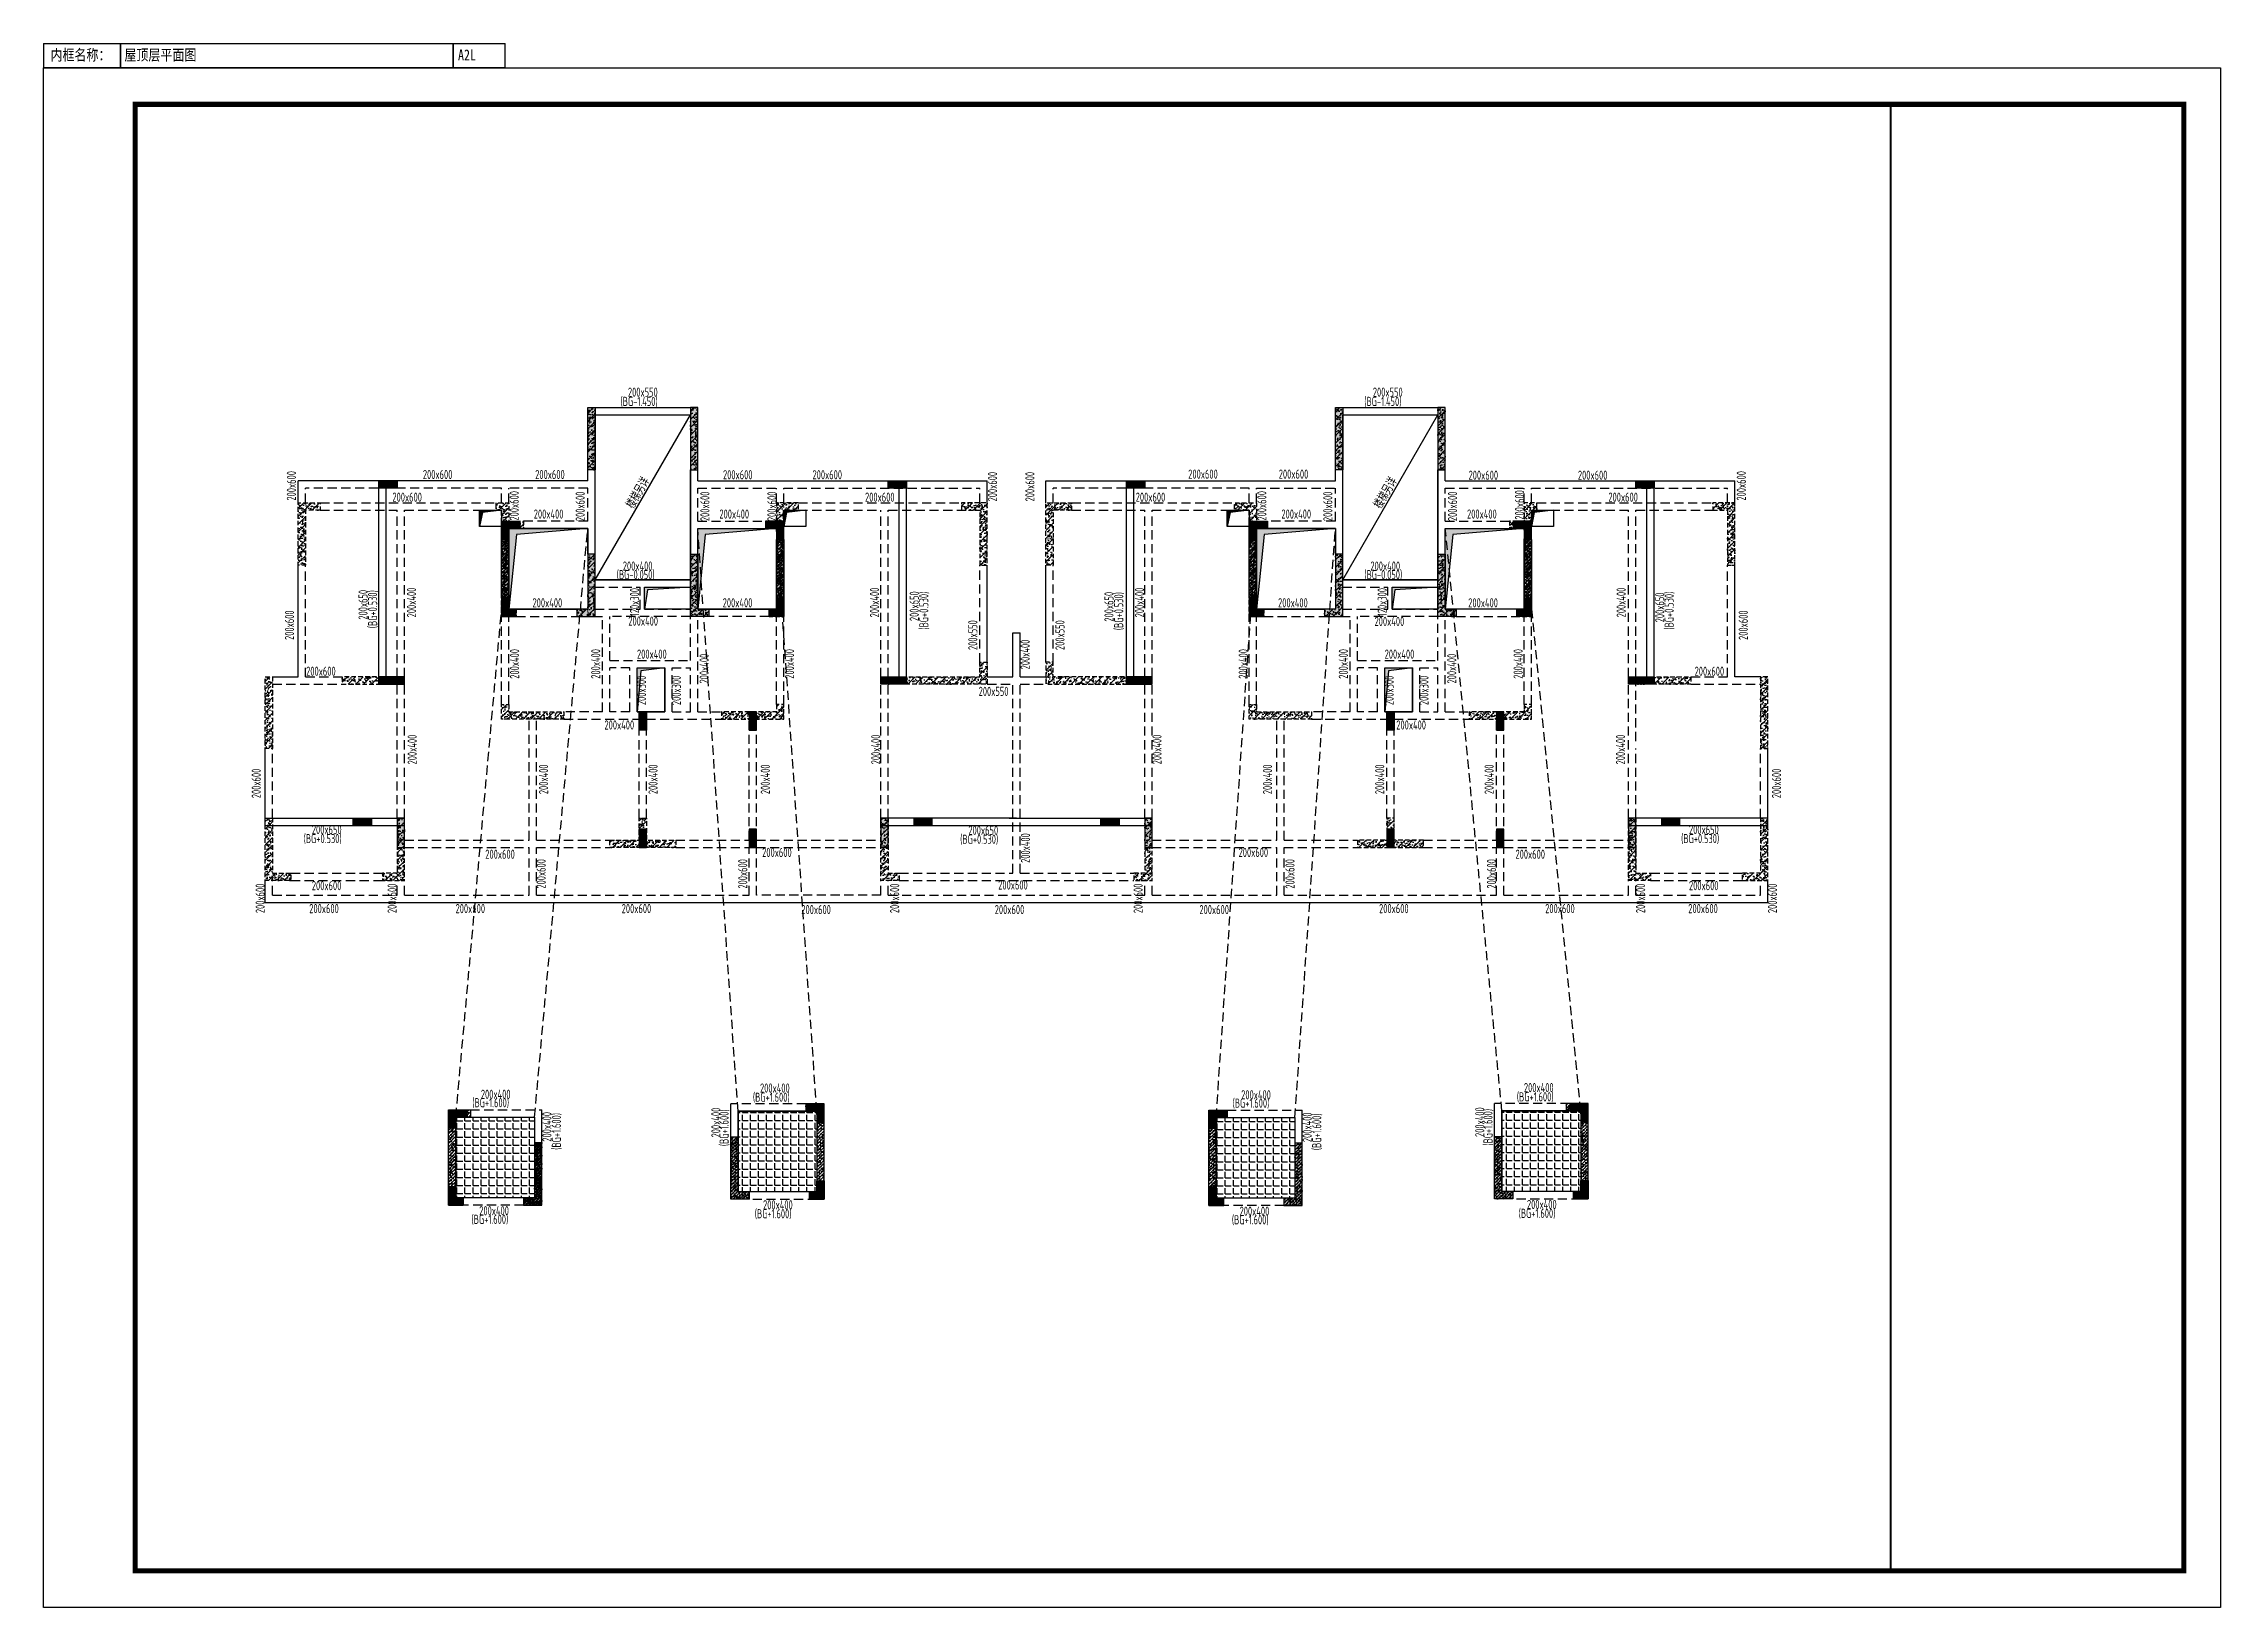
# Model space of a CAD drawing. Extents: x -100030 to 535495, y -23375 to 1879320.
# Drawn here: x 376095 to 435495, y 865793 to 908453 of the extents above; entities that cross this region are included whole.
import ezdxf

# ---------------------------------------------------------------- set-up
doc = ezdxf.new("R2010")
doc.units = 0
doc.header["$LTSCALE"] = 500
doc.linetypes.add('DASHED', pattern=[0.75, 0.5, -0.25])
doc.linetypes.add('DASHED2', pattern=[0.375, 0.25, -0.125])
doc.layers.get('0').update_dxf_attribs({"linetype": 'CONTINUOUS'})
for name, color, linetype in [('C-XREF-EXT', 7, 'CONTINUOUS'), ('S_BEAM', 4, 'DASHED'), ('S_BEAM_TEXT_VERT', 41, 'CONTINUOUS'), ('S_HOLE', 201, 'CONTINUOUS'), ('S_HOLE_HACH', 254, 'CONTINUOUS'), ('S_HOLE_TEXT', 201, 'CONTINUOUS'), ('S_PLAN_HACH', 9, 'CONTINUOUS'), ('S_PLAN_MIDL', 255, 'CONTINUOUS'), ('S_WALL', 2, 'CONTINUOUS'), ('S_WALL_BELW_DASH', 2, 'DASHED2'), ('S_WALL_BELW_DASH_HACH', 40, 'CONTINUOUS'), ('S_WALL_OTHE_HACH', 33, 'CONTINUOUS')]:
    doc.layers.add(name, color=color, linetype=linetype)
doc.layers.add('S_WALL_HACH', color=15, linetype='CONTINUOUS', lineweight=50)
doc.layers.add('SD_TEXT', color=7, linetype='CONTINUOUS', lineweight=0)
doc.layers.add('内框', color=8, linetype='CONTINUOUS', plot=False)
doc.styles.add('TH-STYLE3', font='tssdeng.shx', dxfattribs={"width": 0.7, "bigfont": 'tssdchn.shx'})
doc.styles.add('黑体', font='simhei.ttf')
pattern_1 = [(45, (0, 0), (-106.066, 106.066), []), (50, (0, 0), (215.17805, -18.82564), [22.5, -247.5]), (355, (0, 0), (-41.6254, 225.6576), [18, -198]), (100.4514, (17.93, -1.57), (173.5528, 206.8319), [19.1221, -210.3426]), (46.1842, (0, 60), (320.1723, -49.6557), [33.75, -371.25]), (96.6356, (26.68, 55.86), (280.3988, 292.2354), [28.683, -315.514]), (351.1842, (0, 60), (280.3986, 292.2356), [27, -297]), (21, (30, 45), (179.0721, -120.7857), [22.5, -247.5]), (326, (30, 45), (72.9946, 217.545), [18, -198]), (71.4514, (44.92, 34.93), (252.0668, 96.7591), [19.1221, -210.3426]), (37.5, (0, 0), (3.64796, 99.86816), [1.5, -195.6, 1.5, -201, 1.5, -198.75]), (7.5, (0, 0), (78.92086, 118.32351), [1.5, -114.6, 1.5, -191.1, 1.5, -75.75]), (327.5, (-66.9, 0), (160.14673, -6.76646), [1.5, -75, 1.5, -234, 1.5, -310.5]), (317.5, (-96.9, 0), (174.95585, 30.0315), [1.5, -97.5, 1.5, -155.4, 1.5, -220.5])]
pattern_2 = [(45, (-1451.11, 33944.496), (-44.194174, 44.194174), []), (50, (-1451.11, 33944.5), (179.315046, -15.688034), [18.75, -206.25]), (355, (-1451.11, 33944.5), (-34.687833, 188.048033), [15, -165]), (100.4514, (-1436.17, 33943.19), (144.627345, 172.359886), [15.935047, -175.285528]), (46.1842, (-1451.1, 33994.5), (266.81026, -41.379754), [28.125, -309.375]), (96.6356, (-1428.88, 33991.05), (233.66568, 243.52947), [23.90257, -262.92825]), (351.1842, (-1451.1, 33994.5), (233.66549, 243.52965), [22.5, -247.5]), (21, (-1426.11, 33982), (149.226763, -100.654723), [18.75, -206.25]), (326, (-1426.11, 33982), (60.828833, 181.28751), [15, -165]), (71.4514, (-1413.67, 33973.6), (210.055657, 80.632624), [15.935047, -175.285528]), (37.5, (-1451.11, 33944.496), (3.039964, 83.2234635), [0, -163, 0, -167.5, 0, -165.625]), (7.5, (-1451.11, 33944.5), (65.767384, 98.602928), [0, -95.5, 0, -159.25, 0, -63.125]), (327.5, (-1506.86, 33944.496), (133.455609, -5.638718), [0, -62.5, 0, -195, 0, -258.75]), (317.5, (-1531.86, 33944.5), (145.796542, 25.026246), [0, -81.25, 0, -129.5, 0, -183.75])]
pattern_3 = [(45, (1100.06, 34103.3), (-44.194174, 44.194174), []), (50, (1100.06, 34103.3), (179.315046, -15.688034), [18.75, -206.25]), (355, (1100.06, 34103.3), (-34.687833, 188.048033), [15, -165]), (100.4514, (1115, 34102), (144.627345, 172.359886), [15.935047, -175.285528]), (46.1842, (1100.06, 34153.3), (266.81026, -41.379754), [28.125, -309.375]), (96.6356, (1122.3, 34149.85), (233.66568, 243.52947), [23.90257, -262.92825]), (351.1842, (1100.06, 34153.3), (233.66549, 243.52965), [22.5, -247.5]), (21, (1125.06, 34140.8), (149.226763, -100.654723), [18.75, -206.25]), (326, (1125.06, 34140.8), (60.828833, 181.28751), [15, -165]), (71.4514, (1137.5, 34132.41), (210.055657, 80.632624), [15.935047, -175.285528]), (37.5, (1100.06, 34103.3), (3.039964, 83.2234635), [0, -163, 0, -167.5, 0, -165.625]), (7.5, (1100.06, 34103.3), (65.767384, 98.602928), [0, -95.5, 0, -159.25, 0, -63.125]), (327.5, (1044.31, 34103.3), (133.455609, -5.638718), [0, -62.5, 0, -195, 0, -258.75]), (317.5, (1019.31, 34103.3), (145.796542, 25.026246), [0, -81.25, 0, -129.5, 0, -183.75])]
pattern_4 = [(45, (1743.96, 34114.92), (-44.194174, 44.194174), []), (50, (1743.96, 34114.92), (179.315046, -15.688034), [18.75, -206.25]), (355, (1743.96, 34114.92), (-34.687833, 188.048033), [15, -165]), (100.4514, (1758.9, 34113.61), (144.627345, 172.359886), [15.935047, -175.285528]), (46.1842, (1743.96, 34164.92), (266.81026, -41.379754), [28.125, -309.375]), (96.6356, (1766.2, 34161.47), (233.665676, 243.52947), [23.90257, -262.92825]), (351.1842, (1743.96, 34164.92), (233.66549, 243.52965), [22.5, -247.5]), (21, (1768.96, 34152.42), (149.226763, -100.654723), [18.75, -206.25]), (326, (1768.96, 34152.42), (60.828833, 181.28751), [15, -165]), (71.4514, (1781.4, 34144.03), (210.055657, 80.632624), [15.935047, -175.285528]), (37.5, (1743.96, 34114.92), (3.039964, 83.2234635), [0, -163, 0, -167.5, 0, -165.625]), (7.5, (1743.96, 34114.92), (65.767384, 98.602928), [0, -95.5, 0, -159.25, 0, -63.125]), (327.5, (1688.21, 34114.92), (133.455609, -5.638718), [0, -62.5, 0, -195, 0, -258.75]), (317.5, (1663.21, 34114.92), (145.796542, 25.026246), [0, -81.25, 0, -129.5, 0, -183.75])]
pattern_5 = [(45, (-904.574, 33931.96), (-44.194174, 44.194174), []), (50, (-904.57, 33931.96), (179.315046, -15.688034), [18.75, -206.25]), (355, (-904.57, 33931.96), (-34.687833, 188.048033), [15, -165]), (100.4514, (-889.63, 33930.65), (144.627345, 172.359886), [15.935047, -175.285528]), (46.1842, (-904.57, 33981.96), (266.81026, -41.379754), [28.125, -309.375]), (96.6356, (-882.34, 33978.5), (233.665676, 243.52947), [23.90257, -262.92825]), (351.1842, (-904.57, 33981.96), (233.66549, 243.52965), [22.5, -247.5]), (21, (-879.57, 33969.46), (149.226763, -100.654723), [18.75, -206.25]), (326, (-879.57, 33969.46), (60.828833, 181.28751), [15, -165]), (71.4514, (-867.14, 33961.07), (210.055657, 80.632624), [15.935047, -175.285528]), (37.5, (-904.574, 33931.96), (3.039964, 83.2234635), [0, -163, 0, -167.5, 0, -165.625]), (7.5, (-904.57, 33931.96), (65.767384, 98.602928), [0, -95.5, 0, -159.25, 0, -63.125]), (327.5, (-960.324, 33931.96), (133.455609, -5.638718), [0, -62.5, 0, -195, 0, -258.75]), (317.5, (-985.32, 33931.96), (145.796542, 25.026246), [0, -81.25, 0, -129.5, 0, -183.75])]
pattern_6 = [(45, (-1451.11, -16055.504), (-44.194174, 44.194174), []), (50, (-1451.11, -16055.5), (179.315046, -15.688034), [18.75, -206.25]), (355, (-1451.11, -16055.5), (-34.687833, 188.048033), [15, -165]), (100.4514, (-1436.17, -16056.81), (144.627345, 172.359886), [15.935047, -175.285528]), (46.1842, (-1451.1, -16005.5), (266.81026, -41.379754), [28.125, -309.375]), (96.6356, (-1428.88, -16008.95), (233.665676, 243.52947), [23.90257, -262.92825]), (351.1842, (-1451.1, -16005.5), (233.66549, 243.52965), [22.5, -247.5]), (21, (-1426.11, -16018), (149.226763, -100.654723), [18.75, -206.25]), (326, (-1426.11, -16018), (60.828833, 181.28751), [15, -165]), (71.4514, (-1413.67, -16026.4), (210.055657, 80.632624), [15.935047, -175.285528]), (37.5, (-1451.11, -16055.504), (3.039964, 83.2234635), [0, -163, 0, -167.5, 0, -165.625]), (7.5, (-1451.11, -16055.5), (65.767384, 98.602928), [0, -95.5, 0, -159.25, 0, -63.125]), (327.5, (-1506.86, -16055.504), (133.455609, -5.638718), [0, -62.5, 0, -195, 0, -258.75]), (317.5, (-1531.86, -16055.5), (145.796542, 25.026246), [0, -81.25, 0, -129.5, 0, -183.75])]
pattern_7 = [(45, (1100.06, -15896.7), (-44.194174, 44.194174), []), (50, (1100.06, -15896.7), (179.315046, -15.688034), [18.75, -206.25]), (355, (1100.06, -15896.7), (-34.687833, 188.048033), [15, -165]), (100.4514, (1115, -15898), (144.627345, 172.359886), [15.935047, -175.285528]), (46.1842, (1100.06, -15846.7), (266.81026, -41.379754), [28.125, -309.375]), (96.6356, (1122.3, -15850.15), (233.665676, 243.52947), [23.90257, -262.92825]), (351.1842, (1100.06, -15846.7), (233.66549, 243.52965), [22.5, -247.5]), (21, (1125.06, -15859.2), (149.226763, -100.654723), [18.75, -206.25]), (326, (1125.06, -15859.2), (60.828833, 181.28751), [15, -165]), (71.4514, (1137.5, -15867.59), (210.055657, 80.632624), [15.935047, -175.285528]), (37.5, (1100.06, -15896.7), (3.039964, 83.2234635), [0, -163, 0, -167.5, 0, -165.625]), (7.5, (1100.06, -15896.7), (65.767384, 98.602928), [0, -95.5, 0, -159.25, 0, -63.125]), (327.5, (1044.31, -15896.7), (133.455609, -5.638718), [0, -62.5, 0, -195, 0, -258.75]), (317.5, (1019.31, -15896.7), (145.796542, 25.026246), [0, -81.25, 0, -129.5, 0, -183.75])]
pattern_8 = [(45, (19295.426, -16068.04), (-44.194174, 44.194174), []), (50, (19295.43, -16068.04), (179.315046, -15.688034), [18.75, -206.25]), (355, (19295.43, -16068.04), (-34.687833, 188.048033), [15, -165]), (100.4514, (19310.37, -16069.35), (144.627345, 172.359886), [15.935047, -175.285528]), (46.1842, (19295.43, -16018.04), (266.81026, -41.379754), [28.125, -309.375]), (96.6356, (19317.66, -16021.5), (233.665676, 243.52947), [23.90257, -262.92825]), (351.1842, (19295.43, -16018.04), (233.66549, 243.52965), [22.5, -247.5]), (21, (19320.43, -16030.54), (149.226763, -100.654723), [18.75, -206.25]), (326, (19320.43, -16030.54), (60.828833, 181.28751), [15, -165]), (71.4514, (19332.86, -16038.93), (210.055657, 80.632624), [15.935047, -175.285528]), (37.5, (19295.426, -16068.04), (3.039964, 83.2234635), [0, -163, 0, -167.5, 0, -165.625]), (7.5, (19295.43, -16068.04), (65.767384, 98.602928), [0, -95.5, 0, -159.25, 0, -63.125]), (327.5, (19239.676, -16068.04), (133.455609, -5.638718), [0, -62.5, 0, -195, 0, -258.75]), (317.5, (19214.68, -16068.04), (145.796542, 25.026246), [0, -81.25, 0, -129.5, 0, -183.75])]
pattern_9 = [(45, (21943.96, -15885.08), (-44.194174, 44.194174), []), (50, (21943.96, -15885.08), (179.315046, -15.688034), [18.75, -206.25]), (355, (21943.96, -15885.08), (-34.687833, 188.048033), [15, -165]), (100.4514, (21958.9, -15886.39), (144.627345, 172.359886), [15.935047, -175.285528]), (46.1842, (21943.96, -15835.08), (266.81026, -41.379754), [28.125, -309.375]), (96.6356, (21966.2, -15838.53), (233.665676, 243.52947), [23.90257, -262.92825]), (351.1842, (21943.96, -15835.08), (233.66549, 243.52965), [22.5, -247.5]), (21, (21968.96, -15847.58), (149.226763, -100.654723), [18.75, -206.25]), (326, (21968.96, -15847.58), (60.828833, 181.28751), [15, -165]), (71.4514, (21981.4, -15855.97), (210.055657, 80.632624), [15.935047, -175.285528]), (37.5, (21943.96, -15885.08), (3.039964, 83.2234635), [0, -163, 0, -167.5, 0, -165.625]), (7.5, (21943.96, -15885.08), (65.767384, 98.602928), [0, -95.5, 0, -159.25, 0, -63.125]), (327.5, (21888.21, -15885.08), (133.455609, -5.638718), [0, -62.5, 0, -195, 0, -258.75]), (317.5, (21863.21, -15885.08), (145.796542, 25.026246), [0, -81.25, 0, -129.5, 0, -183.75])]
pattern_10 = [(45, (0, 0), (-44.194174, 44.194174), []), (50, (0, 0), (179.315046, -15.688034), [18.75, -206.25]), (355, (0, 0), (-34.687833, 188.048033), [15, -165]), (100.4514, (14.94, -1.3), (144.627345, 172.359886), [15.935047, -175.285528]), (46.1842, (0, 50), (266.81026, -41.379754), [28.125, -309.375]), (96.6356, (22.23, 46.55), (233.665676, 243.52947), [23.90257, -262.92825]), (351.1842, (0, 50), (233.66549, 243.52965), [22.5, -247.5]), (21, (25, 37.5), (149.226763, -100.654723), [18.75, -206.25]), (326, (25, 37.5), (60.828833, 181.28751), [15, -165]), (71.4514, (37.44, 29.11), (210.055657, 80.632624), [15.935047, -175.285528]), (37.5, (0, 0), (3.039964, 83.2234635), [0, -163, 0, -167.5, 0, -165.625]), (7.5, (0, 0), (65.767384, 98.602928), [0, -95.5, 0, -159.25, 0, -63.125]), (327.5, (-55.75, 0), (133.455609, -5.638718), [0, -62.5, 0, -195, 0, -258.75]), (317.5, (-80.75, 0), (145.796542, 25.026246), [0, -81.25, 0, -129.5, 0, -183.75])]

msp = doc.modelspace()

# ---------------------------------------------------------------- texts
at = {"layer": 'S_BEAM_TEXT_VERT', "style": 'TH-STYLE3', "width": 0.7}
for s, rotation, p in [('200x400', 360, (388028, 879666, 2900)), ('(BG+1.600)', 360, (395451, 879586, 2900)), ('200x400', 360, (408775, 879653, 2900)), ('(BG+1.600)', 360, (416295, 879597, 2900)), ('(BG+1.600)', 360, (387794, 879437, 2900)), ('200x400', 90, (389955, 878498)), ('(BG+1.600)', 90, (390214, 878277)), ('200x400', 90, (394565, 878614, 0)), ('(BG+1.600)', 90, (394790, 878376, 0)), ('(BG+1.600)', 360, (408540, 879425, 2900)), ('200x400', 90, (410702, 878485)), ('(BG+1.600)', 90, (410961, 878265)), ('200x400', 90, (415409, 878626)), ('(BG+1.600)', 90, (415634, 878388)), ('200x400', 360, (395728, 876650, 2900)), ('200x400', 360, (416572, 876662, 2900)), ('(BG+1.600)', 360, (387773, 876255, 2900)), ('200x400', 360, (387984, 876490, 2900)), ('(BG+1.600)', 360, (395501, 876407, 2900)), ('(BG+1.600)', 360, (408520, 876243, 2900)), ('200x400', 360, (408731, 876477, 2900)), ('(BG+1.600)', 360, (416345, 876419, 2900))]:
    msp.add_text(s, height=250, rotation=rotation, dxfattribs=at).set_placement(p)
for p in [(395645, 879836, 2900), (416489, 879848, 2900)]:
    msp.add_text('200x400', height=250, dxfattribs=at).set_placement(p)
at = {"layer": 'SD_TEXT', "style": 'TH-STYLE3', "width": 0.7}
for p in [(392201, 895737), (412601, 895737)]:
    msp.add_text('楼梯另详', height=250, rotation=60.07556, dxfattribs=at).set_placement(p)

# ---------------------------------------------------------------- blocks, each defined once
blk = doc.blocks.new('DXMX_View_Plane_DEFAULT_18F_191030102227854120')
at = {"layer": 'S_WALL_BELW_DASH_HACH', "lineweight": -3}
h = blk.add_hatch(dxfattribs=at)
h.set_pattern_fill('钢筋混凝土', color=256, scale=30, style=0, pattern_type=2)
h.set_pattern_definition(pattern_1)
h.paths.add_polyline_path([(8800, 13200), (8800, 11700), (8600, 11700), (8600, 13400), (8800, 13400)], flags=0)
h = blk.add_hatch(dxfattribs=at)
h.set_pattern_fill('钢筋混凝土', color=256, scale=30, style=0, pattern_type=2)
h.set_pattern_definition(pattern_1)
h.paths.add_polyline_path([(11400, 13200), (11400, 11700), (11600, 11700), (11600, 13400), (11400, 13400)], flags=0)
h = blk.add_hatch(dxfattribs=at)
h.set_pattern_fill('钢筋混凝土', color=256, scale=30, style=0, pattern_type=2)
h.set_pattern_definition(pattern_1)
h.paths.add_polyline_path([(29200, 13200), (29200, 11700), (29000, 11700), (29000, 13400), (29200, 13400)], flags=0)
h = blk.add_hatch(dxfattribs=at)
h.set_pattern_fill('钢筋混凝土', color=256, scale=30, style=0, pattern_type=2)
h.set_pattern_definition(pattern_1)
h.paths.add_polyline_path([(31800, 13200), (31800, 11700), (32000, 11700), (32000, 13400), (31800, 13400)], flags=0)
h = blk.add_hatch(dxfattribs=at)
h.set_pattern_fill('钢筋混凝土', color=256, scale=30, style=0, pattern_type=2)
h.set_pattern_definition(pattern_1)
h.paths.add_polyline_path([(1300, 10600), (900, 10600), (900, 9100), (700, 9100), (700, 10800), (1300, 10800)], flags=0)
h = blk.add_hatch(dxfattribs=at)
h.set_pattern_fill('钢筋混凝土', color=256, scale=30, style=0, pattern_type=2)
h.set_pattern_definition(pattern_1)
h.paths.add_polyline_path([(6450, 10300), (6850, 10300), (6850, 10100), (6450, 10100), (6450, 7900), (6650, 7900), (6650, 7700), (6250, 7700), (6250, 10600), (6100, 10600), (6100, 10800), (6450, 10800)], flags=0)
h = blk.add_hatch(dxfattribs=at)
h.set_pattern_fill('钢筋混凝土', color=256, scale=30, style=0, pattern_type=2)
h.set_pattern_definition(pattern_1)
h.paths.add_polyline_path([(13750, 10300), (13450, 10300), (13450, 10100), (13750, 10100), (13750, 7900), (13550, 7900), (13550, 7700), (13950, 7700), (13950, 10600), (14350, 10600), (14350, 10800), (13750, 10800)], flags=0)
h = blk.add_hatch(dxfattribs=at)
h.set_pattern_fill('钢筋混凝土', color=256, scale=30, style=0, pattern_type=2)
h.set_pattern_definition(pattern_1)
h.paths.add_polyline_path([(18800, 10600), (19300, 10600), (19300, 9100), (19500, 9100), (19500, 10800), (18800, 10800)], flags=0)
h = blk.add_hatch(dxfattribs=at)
h.set_pattern_fill('钢筋混凝土', color=256, scale=30, style=0, pattern_type=2)
h.set_pattern_definition(pattern_1)
h.paths.add_polyline_path([(21800, 10600), (21300, 10600), (21300, 9100), (21100, 9100), (21100, 10800), (21800, 10800)], flags=0)
h = blk.add_hatch(dxfattribs=at)
h.set_pattern_fill('钢筋混凝土', color=256, scale=30, style=0, pattern_type=2)
h.set_pattern_definition(pattern_1)
h.paths.add_polyline_path([(26850, 10300), (27150, 10300), (27150, 10100), (26850, 10100), (26850, 7900), (27050, 7900), (27050, 7700), (26650, 7700), (26650, 10600), (26250, 10600), (26250, 10800), (26850, 10800)], flags=0)
h = blk.add_hatch(dxfattribs=at)
h.set_pattern_fill('钢筋混凝土', color=256, scale=30, style=0, pattern_type=2)
h.set_pattern_definition(pattern_1)
h.paths.add_polyline_path([(34150, 10300), (33750, 10300), (33750, 10100), (34150, 10100), (34150, 7900), (33950, 7900), (33950, 7700), (34350, 7700), (34350, 10600), (34500, 10600), (34500, 10800), (34150, 10800)], flags=0)
h = blk.add_hatch(dxfattribs=at)
h.set_pattern_fill('钢筋混凝土', color=256, scale=30, style=0, pattern_type=2)
h.set_pattern_definition(pattern_1)
h.paths.add_polyline_path([(39300, 10600), (39700, 10600), (39700, 9100), (39900, 9100), (39900, 10800), (39300, 10800)], flags=0)
h = blk.add_hatch(dxfattribs=at)
h.set_pattern_fill('钢筋混凝土', color=256, scale=30, style=0, pattern_type=2)
h.set_pattern_definition(pattern_1)
h.paths.add_polyline_path([(8600, 7900), (8300, 7900), (8300, 7700), (8800, 7700), (8800, 9400), (8600, 9400)], flags=0)
h = blk.add_hatch(dxfattribs=at)
h.set_pattern_fill('钢筋混凝土', color=256, scale=30, style=0, pattern_type=2)
h.set_pattern_definition(pattern_1)
h.paths.add_polyline_path([(11600, 7900), (11900, 7900), (11900, 7700), (11400, 7700), (11400, 9400), (11600, 9400)], flags=0)
h = blk.add_hatch(dxfattribs=at)
h.set_pattern_fill('钢筋混凝土', color=256, scale=30, style=0, pattern_type=2)
h.set_pattern_definition(pattern_1)
h.paths.add_polyline_path([(29000, 7900), (28700, 7900), (28700, 7700), (29200, 7700), (29200, 9400), (29000, 9400)], flags=0)
h = blk.add_hatch(dxfattribs=at)
h.set_pattern_fill('钢筋混凝土', color=256, scale=30, style=0, pattern_type=2)
h.set_pattern_definition(pattern_1)
h.paths.add_polyline_path([(32000, 7900), (32300, 7900), (32300, 7700), (31800, 7700), (31800, 9400), (32000, 9400)], flags=0)
h = blk.add_hatch(dxfattribs=at)
h.set_pattern_fill('钢筋混凝土', color=256, scale=30, style=0, pattern_type=2)
h.set_pattern_definition(pattern_1)
h.paths.add_polyline_path([(-200, 6050), (0, 6050), (0, 4100), (-200, 4100)], flags=0)
h = blk.add_hatch(dxfattribs=at)
h.set_pattern_fill('钢筋混凝土', color=256, scale=30, style=0, pattern_type=2)
h.set_pattern_definition(pattern_1)
h.paths.add_polyline_path([(3400, 6050), (1900, 6050), (1900, 5850), (3600, 5850), (3600, 6050)], flags=0)
h = blk.add_hatch(dxfattribs=at)
h.set_pattern_fill('钢筋混凝土', color=256, scale=30, style=0, pattern_type=2)
h.set_pattern_definition(pattern_1)
h.paths.add_polyline_path([(16800, 6050), (19300, 6050), (19300, 6450), (19500, 6450), (19500, 6050), (19500, 5850), (17900, 5850), (16600, 5850), (16600, 6050)], flags=0)
h = blk.add_hatch(dxfattribs=at)
h.set_pattern_fill('钢筋混凝土', color=256, scale=30, style=0, pattern_type=2)
h.set_pattern_definition(pattern_1)
h.paths.add_polyline_path([(23800, 6050), (21300, 6050), (21300, 6450), (21100, 6450), (21100, 6050), (21100, 5850), (22700, 5850), (24000, 5850), (24000, 6050)], flags=0)
h = blk.add_hatch(dxfattribs=at)
h.set_pattern_fill('钢筋混凝土', color=256, scale=30, style=0, pattern_type=2)
h.set_pattern_definition(pattern_1)
h.paths.add_polyline_path([(37200, 6050), (38700, 6050), (38700, 5850), (37000, 5850), (37000, 6050)], flags=0)
h = blk.add_hatch(dxfattribs=at)
h.set_pattern_fill('钢筋混凝土', color=256, scale=30, style=0, pattern_type=2)
h.set_pattern_definition(pattern_1)
h.paths.add_polyline_path([(40800, 6050), (40600, 6050), (40600, 4100), (40800, 4100)], flags=0)
h = blk.add_hatch(dxfattribs=at)
h.set_pattern_fill('钢筋混凝土', color=256, scale=30, style=0, pattern_type=2)
h.set_pattern_definition(pattern_1)
h.paths.add_polyline_path([(6450, 5300), (6450, 5100), (7950, 5100), (7950, 4900), (6250, 4900), (6250, 5300)], flags=0)
h = blk.add_hatch(dxfattribs=at)
h.set_pattern_fill('钢筋混凝土', color=256, scale=30, style=0, pattern_type=2)
h.set_pattern_definition(pattern_1)
h.paths.add_polyline_path([(13750, 5300), (13750, 5100), (12250, 5100), (12250, 4900), (13950, 4900), (13950, 5300)], flags=0)
h = blk.add_hatch(dxfattribs=at)
h.set_pattern_fill('钢筋混凝土', color=256, scale=30, style=0, pattern_type=2)
h.set_pattern_definition(pattern_1)
h.paths.add_polyline_path([(26850, 5300), (26850, 5100), (28350, 5100), (28350, 4900), (26650, 4900), (26650, 5300)], flags=0)
h = blk.add_hatch(dxfattribs=at)
h.set_pattern_fill('钢筋混凝土', color=256, scale=30, style=0, pattern_type=2)
h.set_pattern_definition(pattern_1)
h.paths.add_polyline_path([(34150, 5300), (34150, 5100), (32650, 5100), (32650, 4900), (34350, 4900), (34350, 5300)], flags=0)
h = blk.add_hatch(dxfattribs=at)
h.set_pattern_fill('钢筋混凝土', color=256, scale=30, style=0, pattern_type=2)
h.set_pattern_definition(pattern_1)
h.paths.add_polyline_path([(-200, 2200), (0, 2200), (0, 700), (500, 700), (500, 500), (0, 500), (-200, 500)], flags=0)
h = blk.add_hatch(dxfattribs=at)
h.set_pattern_fill('钢筋混凝土', color=256, scale=30, style=0, pattern_type=2)
h.set_pattern_definition(pattern_1)
h.paths.add_polyline_path([(3600, 2200), (3400, 2200), (3400, 700), (3000, 700), (3000, 500), (3600, 500), (3600, 1400)], flags=0)
h = blk.add_hatch(dxfattribs=at)
h.set_pattern_fill('钢筋混凝土', color=256, scale=30, style=0, pattern_type=2)
h.set_pattern_definition(pattern_1)
h.paths.add_polyline_path([(9201, 1600), (10000, 1600), (10000, 2200), (10200, 2200), (10200, 1600), (11000, 1600), (11000, 1400), (9201, 1400)], flags=0)
h = blk.add_hatch(dxfattribs=at)
h.set_pattern_fill('钢筋混凝土', color=256, scale=30, style=0, pattern_type=2)
h.set_pattern_definition(pattern_1)
h.paths.add_polyline_path([(16600, 2200), (16800, 2200), (16800, 700), (17100, 700), (17100, 500), (16600, 500), (16600, 1400)], flags=0)
h = blk.add_hatch(dxfattribs=at)
h.set_pattern_fill('钢筋混凝土', color=256, scale=30, style=0, pattern_type=2)
h.set_pattern_definition(pattern_1)
h.paths.add_polyline_path([(24000, 2200), (23800, 2200), (23800, 700), (23500, 700), (23500, 500), (24000, 500), (24000, 1400)], flags=0)
h = blk.add_hatch(dxfattribs=at)
h.set_pattern_fill('钢筋混凝土', color=256, scale=30, style=0, pattern_type=2)
h.set_pattern_definition(pattern_1)
h.paths.add_polyline_path([(31400, 1600), (30600, 1600), (30600, 2200), (30400, 2200), (30400, 1600), (29600, 1600), (29600, 1400), (31400, 1400)], flags=0)
h = blk.add_hatch(dxfattribs=at)
h.set_pattern_fill('钢筋混凝土', color=256, scale=30, style=0, pattern_type=2)
h.set_pattern_definition(pattern_1)
h.paths.add_polyline_path([(37000, 2200), (37200, 2200), (37200, 700), (37600, 700), (37600, 500), (37000, 500), (37000, 1400)], flags=0)
h = blk.add_hatch(dxfattribs=at)
h.set_pattern_fill('钢筋混凝土', color=256, scale=30, style=0, pattern_type=2)
h.set_pattern_definition(pattern_1)
h.paths.add_polyline_path([(40800, 2200), (40600, 2200), (40600, 700), (40100, 700), (40100, 500), (40600, 500), (40800, 500)], flags=0)
at = {"layer": 'S_WALL_HACH', "lineweight": -3}
for points in [[(8800, 13200), (8800, 11700), (8600, 11700), (8600, 13400), (8800, 13400)], [(11400, 13200), (11400, 11700), (11600, 11700), (11600, 13400), (11400, 13400)], [(29200, 13200), (29200, 11700), (29000, 11700), (29000, 13400), (29200, 13400)], [(31800, 13200), (31800, 11700), (32000, 11700), (32000, 13400), (31800, 13400)], [(2900, 11400), (3400, 11400), (3400, 11200), (2900, 11200)], [(16800, 11400), (17300, 11400), (17300, 11200), (16800, 11200)], [(23300, 11400), (23800, 11400), (23800, 11200), (23300, 11200)], [(37200, 11400), (37700, 11400), (37700, 11200), (37200, 11200)], [(6450, 10300), (6750, 10300), (6750, 10100), (6450, 10100), (6450, 9800), (6250, 9800), (6250, 10300)], [(13750, 10300), (13450, 10300), (13450, 10100), (13750, 10100), (13750, 9800), (13950, 9800), (13950, 10300)], [(26850, 10300), (27150, 10300), (27150, 10100), (26850, 10100), (26850, 9800), (26650, 9800), (26650, 10300)], [(34150, 10300), (33850, 10300), (33850, 10100), (34150, 10100), (34150, 9800), (34350, 9800), (34350, 10300)], [(8600, 7900), (8300, 7900), (8300, 7700), (8800, 7700), (8800, 9400), (8600, 9400)], [(11600, 7900), (11900, 7900), (11900, 7700), (11400, 7700), (11400, 9400), (11600, 9400)], [(29000, 7900), (28700, 7900), (28700, 7700), (29200, 7700), (29200, 9400), (29000, 9400)], [(32000, 7900), (32300, 7900), (32300, 7700), (31800, 7700), (31800, 9400), (32000, 9400)], [(6650, 7900), (6450, 7900), (6450, 8200), (6250, 8200), (6250, 7700), (6650, 7700)], [(13550, 7900), (13750, 7900), (13750, 8200), (13950, 8200), (13950, 7700), (13550, 7700)], [(27050, 7900), (26850, 7900), (26850, 8200), (26650, 8200), (26650, 7700), (27050, 7700)], [(33950, 7900), (34150, 7900), (34150, 8200), (34350, 8200), (34350, 7700), (33950, 7700)], [(3600, 6050), (2900, 6050), (2900, 5850), (3600, 5850)], [(16600, 6050), (17300, 6050), (17300, 5850), (16600, 5850)], [(24000, 6050), (23300, 6050), (23300, 5850), (24000, 5850)], [(37000, 6050), (37700, 6050), (37700, 5850), (37000, 5850)], [(10000, 5100), (10200, 5100), (10200, 4600), (10000, 4600)], [(13000, 4600), (13200, 4600), (13200, 5100), (13000, 5100)], [(30400, 5100), (30600, 5100), (30600, 4600), (30400, 4600)], [(33400, 4600), (33600, 4600), (33600, 5100), (33400, 5100)], [(2200, 2200), (2700, 2200), (2700, 2000), (2200, 2000)], [(3400, 1400), (3600, 1400), (3600, 2200), (3400, 2200)], [(10000, 1400), (10200, 1400), (10200, 1900), (10000, 1900)], [(13000, 1400), (13200, 1400), (13200, 1900), (13000, 1900)], [(16600, 1400), (16800, 1400), (16800, 2200), (16600, 2200)], [(18000, 2200), (17500, 2200), (17500, 2000), (18000, 2000)], [(22600, 2200), (23100, 2200), (23100, 2000), (22600, 2000)], [(23800, 1400), (24000, 1400), (24000, 2200), (23800, 2200)], [(30400, 1400), (30600, 1400), (30600, 1900), (30400, 1900)], [(33400, 1400), (33600, 1400), (33600, 1900), (33400, 1900)], [(37000, 1400), (37200, 1400), (37200, 2200), (37000, 2200)], [(38400, 2200), (37900, 2200), (37900, 2000), (38400, 2000)]]:
    blk.add_hatch(color=256, dxfattribs=at).paths.add_polyline_path(points, flags=0)
at = {"layer": 'S_BEAM', "linetype": 'ByBlock', "lineweight": -3}
for p, q in [((8800, 13400), (11400, 13400)), ((8800, 13200), (11400, 13200)), ((29200, 13400), (31800, 13400)), ((29200, 13200), (31800, 13200)), ((6350, 11400), (700, 11400)), ((700, 10800), (700, 11400)), ((2900, 5850), (2900, 11400)), ((3100, 5850), (3100, 11400)), ((8600, 11400), (6350, 11400)), ((8600, 11400), (8600, 11700)), ((8800, 9400), (8800, 11700)), ((11400, 9400), (11400, 11700)), ((11600, 11400), (11600, 11700)), ((11600, 11400), (13854, 11400)), ((13854, 11400), (19500, 11400)), ((17100, 5850), (17100, 11400)), ((17300, 5850), (17300, 11400)), ((19500, 10800), (19500, 11400)), ((21100, 11400), (26764, 11400)), ((21100, 10800), (21100, 11400)), ((23300, 5850), (23300, 11400)), ((23500, 5850), (23500, 11400)), ((26764, 11400), (29000, 11400)), ((29000, 11400), (29000, 11700)), ((29200, 9400), (29200, 11700)), ((31800, 9400), (31800, 11700)), ((32000, 11400), (32000, 11700)), ((32000, 11400), (34257, 11400)), ((34257, 11400), (39900, 11400)), ((37500, 5850), (37500, 11400)), ((37700, 5850), (37700, 11400)), ((39900, 10800), (39900, 11400)), ((8600, 10100), (6851, 10100)), ((8600, 9400), (8600, 10100)), ((11600, 10100), (13450, 10100)), ((11600, 9400), (11600, 10100)), ((29000, 10100), (27150, 10100)), ((32000, 10100), (33750, 10100)), ((32000, 9400), (32000, 10100)), ((700, 6050), (700, 9100)), ((19500, 6450), (19500, 9100)), ((21100, 6450), (21100, 9100)), ((39900, 6050), (39900, 9100)), ((8800, 8700), (11400, 8700)), ((10150, 8500), (11400, 8500)), ((10150, 7900), (10150, 8500)), ((29200, 8700), (31800, 8700)), ((30550, 8500), (31800, 8500)), ((30550, 7900), (30550, 8500)), ((6650, 7900), (8300, 7900)), ((11900, 7900), (13550, 7900)), ((27050, 7900), (28700, 7900)), ((33950, 7900), (32300, 7900)), ((20200, 6050), (20200, 7250)), ((20400, 6050), (20400, 7250)), ((0, 6050), (700, 6050)), ((9950, 6300), (10700, 6300)), ((9950, 5100), (9950, 6300)), ((10700, 5100), (10700, 6300)), ((19500, 6050), (20200, 6050)), ((20400, 6050), (21100, 6050)), ((30350, 6300), (31100, 6300)), ((30350, 5100), (30350, 6300)), ((31100, 5100), (31100, 6300)), ((40600, 6050), (39900, 6050)), ((9950, 5100), (10700, 5100)), ((30350, 5100), (31100, 5100)), ((-200, 2200), (-200, 4100)), ((40800, 2200), (40800, 4100)), ((-200, 2200), (3600, 2200)), ((-200, 2000), (-200, 2200)), ((-200, 2000), (3600, 2000)), ((3600, 2000), (3600, 2200)), ((20300, 2200), (16600, 2200)), ((16600, 2000), (16600, 2200)), ((16600, 2000), (24000, 2000)), ((20100, 2200), (24000, 2200)), ((24000, 2000), (24000, 2200)), ((40800, 2200), (37000, 2200)), ((37000, 2000), (37000, 2200)), ((37000, 2000), (40800, 2000)), ((40800, 2000), (40800, 2200)), ((-200, -100), (-200, 500)), ((40800, -100), (40800, 500)), ((-200, -100), (3492, -100)), ((3492, -100), (7088, -100)), ((7088, -100), (13092, -100)), ((13092, -100), (16702, -100)), ((16702, -100), (23800, -100)), ((23800, -100), (27519, -100)), ((27525, -100), (33491, -100)), ((33491, -100), (37200, -100)), ((37200, -100), (40800, -100))]:
    blk.add_line(p, q, dxfattribs=at)
at = {"layer": 'S_BEAM', "lineweight": -3}
for p, q in [((6250, 11200), (900, 11200)), ((900, 10800), (900, 11200)), ((1300, 10800), (6100, 10800)), ((6250, 10800), (6250, 11200)), ((8600, 11200), (6450, 11200)), ((6450, 10800), (6450, 11200)), ((8600, 10300), (8600, 11200)), ((11600, 11200), (13750, 11200)), ((11600, 10300), (11600, 11200)), ((13750, 10800), (13750, 11200)), ((13950, 11200), (19300, 11200)), ((13950, 10800), (13950, 11200)), ((14350, 10800), (18800, 10800)), ((19300, 10800), (19300, 11200)), ((26650, 11200), (21300, 11200)), ((21300, 10800), (21300, 11200)), ((21800, 10800), (26250, 10800)), ((26650, 10800), (26650, 11200)), ((26850, 11200), (29000, 11200)), ((26850, 10800), (26850, 11200)), ((29000, 10300), (29000, 11200)), ((32000, 11200), (34150, 11200)), ((32000, 10300), (32000, 11200)), ((34150, 10800), (34150, 11200)), ((34350, 11200), (39700, 11200)), ((34350, 10800), (34350, 11200)), ((34500, 10800), (39300, 10800)), ((39700, 10800), (39700, 11200)), ((1300, 10600), (3400, 10600)), ((3400, 6050), (3400, 10600)), ((3600, 10600), (6100, 10600)), ((3600, 6050), (3600, 10600)), ((8600, 10300), (6850, 10300)), ((11600, 10300), (13450, 10300)), ((14350, 10600), (16600, 10600)), ((16600, 6050), (16600, 10600)), ((16800, 10600), (18800, 10600)), ((16800, 6050), (16800, 10600)), ((21800, 10600), (23800, 10600)), ((23800, 6050), (23800, 10600)), ((24000, 10600), (26250, 10600)), ((24000, 6050), (24000, 10600)), ((29000, 10300), (27150, 10300)), ((29000, 9400), (29000, 10100)), ((32000, 10300), (33750, 10300)), ((34500, 10600), (37000, 10600)), ((37000, 6050), (37000, 10600)), ((37200, 10600), (39300, 10600)), ((37200, 6050), (37200, 10600)), ((900, 6050), (900, 9100)), ((19300, 6450), (19300, 9100)), ((21300, 6450), (21300, 9100)), ((39700, 6050), (39700, 9100)), ((8800, 8500), (10030, 8500)), ((10030, 7900), (10030, 8500)), ((29200, 8500), (30430, 8500)), ((30430, 7900), (30430, 8500)), ((8800, 7900), (10030, 7900)), ((10150, 7900), (11400, 7900)), ((29200, 7900), (30430, 7900)), ((30550, 7900), (31800, 7900)), ((6250, 5300), (6250, 7700)), ((6450, 5300), (6450, 7700)), ((6650, 7700), (8300, 7700)), ((8800, 7700), (9000, 7700)), ((9000, 5100), (9000, 7700)), ((11400, 7700), (9200, 7700)), ((9200, 6500), (9200, 7700)), ((11400, 6500), (11400, 7700)), ((11600, 5100), (11600, 7700)), ((13550, 7700), (11900, 7700)), ((13750, 5300), (13750, 7700)), ((13950, 5300), (13950, 7700)), ((26650, 5300), (26650, 7700)), ((26850, 5300), (26850, 7700)), ((27050, 7700), (28700, 7700)), ((29200, 7700), (29400, 7700)), ((29400, 5100), (29400, 7700)), ((31800, 7700), (29600, 7700)), ((29600, 6500), (29600, 7700)), ((31800, 6500), (31800, 7700)), ((32000, 5100), (32000, 7700)), ((32300, 7700), (33950, 7700)), ((34150, 5300), (34150, 7700)), ((34350, 5300), (34350, 7700)), ((900, 6050), (1900, 6050)), ((9200, 6500), (11400, 6500)), ((9750, 6300), (9200, 6300)), ((9200, 5100), (9200, 6300)), ((9750, 5100), (9750, 6300)), ((10900, 6300), (11400, 6300)), ((10900, 5100), (10900, 6300)), ((11400, 5100), (11400, 6300)), ((29600, 6500), (31800, 6500)), ((30150, 6300), (29600, 6300)), ((29600, 5100), (29600, 6300)), ((30150, 5100), (30150, 6300)), ((31300, 6300), (31800, 6300)), ((31300, 5100), (31300, 6300)), ((31800, 5100), (31800, 6300)), ((38700, 6050), (39700, 6050)), ((0, 5850), (1900, 5850)), ((3400, 2200), (3400, 5850)), ((3600, 2200), (3600, 5850)), ((16600, 2200), (16600, 5850)), ((16800, 2200), (16800, 5850)), ((19500, 5850), (20200, 5850)), ((20200, 700), (20200, 5850)), ((20400, 5850), (21100, 5850)), ((20400, 700), (20400, 5850)), ((23800, 2200), (23800, 5850)), ((24000, 2200), (24000, 5850)), ((37000, 2200), (37000, 5850)), ((37200, 4300), (37200, 5850)), ((38700, 5850), (40600, 5850)), ((7000, 1600), (7000, 4900)), ((7200, 1600), (7200, 4900)), ((9000, 5100), (7950, 5100)), ((7950, 4900), (10000, 4900)), ((9750, 5100), (9200, 5100)), ((10000, 2200), (10000, 4900)), ((10200, 4900), (12250, 4900)), ((10200, 2200), (10200, 4900)), ((10900, 5100), (11400, 5100)), ((11600, 5100), (12250, 5100)), ((13000, 1600), (13000, 4900)), ((13200, 1600), (13200, 4900)), ((27400, 1600), (27400, 4900)), ((27600, 1600), (27600, 4900)), ((29400, 5100), (28350, 5100)), ((28350, 4900), (30400, 4900)), ((30150, 5100), (29600, 5100)), ((30400, 2200), (30400, 4900)), ((30600, 4900), (32650, 4900)), ((30600, 2200), (30600, 4900)), ((31300, 5100), (31800, 5100)), ((32000, 5100), (32650, 5100)), ((33400, 1600), (33400, 4900)), ((33600, 1600), (33600, 4900)), ((0, 2200), (0, 4100)), ((37200, 2200), (37200, 4100)), ((40600, 2200), (40600, 4100)), ((3600, 1600), (7000, 1600)), ((3600, 1400), (7000, 1400)), ((7000, 100), (7000, 1400)), ((7200, 1600), (9201, 1600)), ((7200, 1400), (9201, 1400)), ((7200, 100), (7200, 1400)), ((11000, 1600), (13000, 1600)), ((11000, 1400), (13000, 1400)), ((13000, 100), (13000, 1400)), ((13200, 1600), (16600, 1600)), ((13200, 1400), (16600, 1400)), ((13200, 100), (13200, 1400)), ((24000, 1600), (27400, 1600)), ((24000, 1400), (27400, 1400)), ((27400, 100), (27400, 1400)), ((27600, 1600), (29600, 1600)), ((27600, 1400), (29600, 1400)), ((27600, 100), (27600, 1400)), ((31399, 1600), (33400, 1600)), ((31399, 1400), (33400, 1400)), ((33400, 100), (33400, 1400)), ((33600, 1600), (37000, 1600)), ((33600, 1400), (37000, 1400)), ((33600, 100), (33600, 1400)), ((500, 700), (3000, 700)), ((17100, 700), (20200, 700)), ((20400, 700), (23500, 700)), ((37600, 700), (40100, 700)), ((0, 100), (0, 500)), ((0, 100), (3400, 100)), ((500, 500), (3000, 500)), ((3400, 100), (3400, 500)), ((3600, 100), (3600, 500)), ((3600, 100), (7000, 100)), ((7200, 100), (13000, 100)), ((16600, 100), (13200, 100)), ((16600, 100), (16600, 500)), ((16800, 100), (16800, 500)), ((16800, 100), (23800, 100)), ((16800, 100), (23800, 100)), ((17100, 500), (23500, 500)), ((23800, 100), (23800, 500)), ((24000, 100), (24000, 500)), ((24000, 100), (27400, 100)), ((27600, 100), (33400, 100)), ((33600, 100), (37000, 100)), ((37000, 100), (37000, 500)), ((37200, 100), (37200, 500)), ((37200, 100), (40600, 100)), ((37200, 100), (40600, 100)), ((37600, 500), (40100, 500)), ((40600, 100), (40600, 500))]:
    blk.add_line(p, q, dxfattribs=at)
at = {"layer": 'S_WALL', "linetype": 'Continuous', "lineweight": -3, "ltscale": 0.5, "flags": 128}
for points in [[(8800, 13200), (8800, 11700), (8600, 11700), (8600, 13400), (8800, 13400), (8800, 13200)], [(11400, 13200), (11400, 11700), (11600, 11700), (11600, 13400), (11400, 13400), (11400, 13200)], [(29200, 13200), (29200, 11700), (29000, 11700), (29000, 13400), (29200, 13400), (29200, 13200)], [(31800, 13200), (31800, 11700), (32000, 11700), (32000, 13400), (31800, 13400), (31800, 13200)], [(2900, 11400), (3400, 11400), (3400, 11200), (2900, 11200), (2900, 11400)], [(16800, 11400), (17300, 11400), (17300, 11200), (16800, 11200), (16800, 11400)], [(23300, 11400), (23800, 11400), (23800, 11200), (23300, 11200), (23300, 11400)], [(37200, 11400), (37700, 11400), (37700, 11200), (37200, 11200), (37200, 11400)], [(6450, 10300), (6750, 10300), (6750, 10100), (6450, 10100), (6450, 9800), (6250, 9800), (6250, 10300), (6450, 10300)], [(13750, 10300), (13450, 10300), (13450, 10100), (13750, 10100), (13750, 9800), (13950, 9800), (13950, 10300), (13750, 10300)], [(26850, 10300), (27150, 10300), (27150, 10100), (26850, 10100), (26850, 9800), (26650, 9800), (26650, 10300), (26850, 10300)], [(34150, 10300), (33850, 10300), (33850, 10100), (34150, 10100), (34150, 9800), (34350, 9800), (34350, 10300), (34150, 10300)], [(8600, 7900), (8300, 7900), (8300, 7700), (8800, 7700), (8800, 9400), (8600, 9400), (8600, 7900)], [(11600, 7900), (11900, 7900), (11900, 7700), (11400, 7700), (11400, 9400), (11600, 9400), (11600, 7900)], [(29000, 7900), (28700, 7900), (28700, 7700), (29200, 7700), (29200, 9400), (29000, 9400), (29000, 7900)], [(32000, 7900), (32300, 7900), (32300, 7700), (31800, 7700), (31800, 9400), (32000, 9400), (32000, 7900)], [(6650, 7900), (6450, 7900), (6450, 8200), (6250, 8200), (6250, 7700), (6650, 7700), (6650, 7900)], [(13550, 7900), (13750, 7900), (13750, 8200), (13950, 8200), (13950, 7700), (13550, 7700), (13550, 7900)], [(27050, 7900), (26850, 7900), (26850, 8200), (26650, 8200), (26650, 7700), (27050, 7700), (27050, 7900)], [(33950, 7900), (34150, 7900), (34150, 8200), (34350, 8200), (34350, 7700), (33950, 7700), (33950, 7900)], [(3600, 6050), (2900, 6050), (2900, 5850), (3600, 5850), (3600, 6050)], [(16600, 6050), (17300, 6050), (17300, 5850), (16600, 5850), (16600, 6050)], [(24000, 6050), (23300, 6050), (23300, 5850), (24000, 5850), (24000, 6050)], [(37000, 6050), (37700, 6050), (37700, 5850), (37000, 5850), (37000, 6050)], [(10000, 5100), (10200, 5100), (10200, 4600), (10000, 4600), (10000, 5100)], [(13000, 4600), (13200, 4600), (13200, 5100), (13000, 5100), (13000, 4600)], [(30400, 5100), (30600, 5100), (30600, 4600), (30400, 4600), (30400, 5100)], [(33400, 4600), (33600, 4600), (33600, 5100), (33400, 5100), (33400, 4600)], [(2200, 2200), (2700, 2200), (2700, 2000), (2200, 2000), (2200, 2200)], [(3400, 1400), (3600, 1400), (3600, 2200), (3400, 2200), (3400, 1400)], [(10000, 1400), (10200, 1400), (10200, 1900), (10000, 1900), (10000, 1400)], [(13000, 1400), (13200, 1400), (13200, 1900), (13000, 1900), (13000, 1400)], [(16600, 1400), (16800, 1400), (16800, 2200), (16600, 2200), (16600, 1400)], [(18000, 2200), (17500, 2200), (17500, 2000), (18000, 2000), (18000, 2200)], [(22600, 2200), (23100, 2200), (23100, 2000), (22600, 2000), (22600, 2200)], [(23800, 1400), (24000, 1400), (24000, 2200), (23800, 2200), (23800, 1400)], [(30400, 1400), (30600, 1400), (30600, 1900), (30400, 1900), (30400, 1400)], [(33400, 1400), (33600, 1400), (33600, 1900), (33400, 1900), (33400, 1400)], [(37000, 1400), (37200, 1400), (37200, 2200), (37000, 2200), (37000, 1400)], [(38400, 2200), (37900, 2200), (37900, 2000), (38400, 2000), (38400, 2200)]]:
    blk.add_lwpolyline(points, close=True, dxfattribs=at)
at = {"layer": 'S_WALL_BELW_DASH', "linetype": 'DASHED', "lineweight": -3, "ltscale": 0.5, "flags": 128}
for points in [[(8800, 13200), (8800, 11700), (8600, 11700), (8600, 13400), (8800, 13400), (8800, 13200)], [(11400, 13200), (11400, 11700), (11600, 11700), (11600, 13400), (11400, 13400), (11400, 13200)], [(29200, 13200), (29200, 11700), (29000, 11700), (29000, 13400), (29200, 13400), (29200, 13200)], [(31800, 13200), (31800, 11700), (32000, 11700), (32000, 13400), (31800, 13400), (31800, 13200)], [(1300, 10600), (900, 10600), (900, 9100), (700, 9100), (700, 10800), (1300, 10800), (1300, 10600)], [(6450, 10300), (6850, 10300), (6850, 10100), (6450, 10100), (6450, 7900), (6650, 7900), (6650, 7700), (6250, 7700), (6250, 10600), (6100, 10600), (6100, 10800), (6450, 10800), (6450, 10300)], [(13750, 10300), (13450, 10300), (13450, 10100), (13750, 10100), (13750, 7900), (13550, 7900), (13550, 7700), (13950, 7700), (13950, 10600), (14350, 10600), (14350, 10800), (13750, 10800), (13750, 10300)], [(18800, 10600), (19300, 10600), (19300, 9100), (19500, 9100), (19500, 10800), (18800, 10800), (18800, 10600)], [(21800, 10600), (21300, 10600), (21300, 9100), (21100, 9100), (21100, 10800), (21800, 10800), (21800, 10600)], [(26850, 10300), (27150, 10300), (27150, 10100), (26850, 10100), (26850, 7900), (27050, 7900), (27050, 7700), (26650, 7700), (26650, 10600), (26250, 10600), (26250, 10800), (26850, 10800), (26850, 10300)], [(34150, 10300), (33750, 10300), (33750, 10100), (34150, 10100), (34150, 7900), (33950, 7900), (33950, 7700), (34350, 7700), (34350, 10600), (34500, 10600), (34500, 10800), (34150, 10800), (34150, 10300)], [(39300, 10600), (39700, 10600), (39700, 9100), (39900, 9100), (39900, 10800), (39300, 10800), (39300, 10600)], [(8600, 7900), (8300, 7900), (8300, 7700), (8800, 7700), (8800, 9400), (8600, 9400), (8600, 7900)], [(11600, 7900), (11900, 7900), (11900, 7700), (11400, 7700), (11400, 9400), (11600, 9400), (11600, 7900)], [(29000, 7900), (28700, 7900), (28700, 7700), (29200, 7700), (29200, 9400), (29000, 9400), (29000, 7900)], [(32000, 7900), (32300, 7900), (32300, 7700), (31800, 7700), (31800, 9400), (32000, 9400), (32000, 7900)], [(-200, 6050), (0, 6050), (0, 4100), (-200, 4100), (-200, 6050)], [(3400, 6050), (1900, 6050), (1900, 5850), (3600, 5850), (3600, 6050), (3400, 6050)], [(16800, 6050), (19300, 6050), (19300, 6450), (19500, 6450), (19500, 6050), (19500, 5850), (17900, 5850), (16600, 5850), (16600, 6050), (16800, 6050)], [(23800, 6050), (21300, 6050), (21300, 6450), (21100, 6450), (21100, 6050), (21100, 5850), (22700, 5850), (24000, 5850), (24000, 6050), (23800, 6050)], [(37200, 6050), (38700, 6050), (38700, 5850), (37000, 5850), (37000, 6050), (37200, 6050)], [(40800, 6050), (40600, 6050), (40600, 4100), (40800, 4100), (40800, 6050)], [(6450, 5300), (6450, 5100), (7950, 5100), (7950, 4900), (6250, 4900), (6250, 5300), (6450, 5300)], [(13750, 5300), (13750, 5100), (12250, 5100), (12250, 4900), (13950, 4900), (13950, 5300), (13750, 5300)], [(26850, 5300), (26850, 5100), (28350, 5100), (28350, 4900), (26650, 4900), (26650, 5300), (26850, 5300)], [(34150, 5300), (34150, 5100), (32650, 5100), (32650, 4900), (34350, 4900), (34350, 5300), (34150, 5300)], [(-200, 2200), (0, 2200), (0, 700), (500, 700), (500, 500), (0, 500), (-200, 500), (-200, 2200)], [(3600, 2200), (3400, 2200), (3400, 700), (3000, 700), (3000, 500), (3600, 500), (3600, 1400), (3600, 2200)], [(9201, 1600), (10000, 1600), (10000, 2200), (10200, 2200), (10200, 1600), (11000, 1600), (11000, 1400), (9201, 1400), (9201, 1600)], [(16600, 2200), (16800, 2200), (16800, 700), (17100, 700), (17100, 500), (16600, 500), (16600, 1400), (16600, 2200)], [(24000, 2200), (23800, 2200), (23800, 700), (23500, 700), (23500, 500), (24000, 500), (24000, 1400), (24000, 2200)], [(31400, 1600), (30600, 1600), (30600, 2200), (30400, 2200), (30400, 1600), (29600, 1600), (29600, 1400), (31400, 1400), (31400, 1600)], [(37000, 2200), (37200, 2200), (37200, 700), (37600, 700), (37600, 500), (37000, 500), (37000, 1400), (37000, 2200)], [(40800, 2200), (40600, 2200), (40600, 700), (40100, 700), (40100, 500), (40600, 500), (40800, 500), (40800, 2200)]]:
    blk.add_lwpolyline(points, close=True, dxfattribs=at)
at = {"layer": 'S_BEAM_TEXT_VERT', "lineweight": -3, "style": 'TH-STYLE3', "width": 0.7}
for s, rotation, p in [('(BG-1.450)', 360, (9493, 13441)), ('200x550', 360, (9696, 13694)), ('200x600', 90, (638, 10861)), ('200x600', 360, (4101, 11448)), ('200x600', 360, (7166, 11448)), ('200x600', 360, (12290, 11441)), ('200x600', 360, (14733, 11441)), ('200x600', 90, (19768, 10838)), ('200x600', 90, (20790, 10838)), ('200x600', 90, (40201, 10861)), ('200x600', 360, (3270, 10829)), ('200x600', 90, (6718, 10316)), ('200x600', 90, (8518, 10300)), ('200x600', 90, (11922, 10300)), ('200x600', 90, (13750, 10300)), ('200x600', 360, (16166, 10829)), ('200x600', 90, (27118, 10316)), ('200x600', 90, (28918, 10300)), ('200x600', 90, (32322, 10300)), ('200x600', 90, (34150, 10341)), ('200x400', 360, (7127, 10368)), ('200x400', 360, (27527, 10368)), ('200x650', 90, (2594, 7613)), ('(BG+0.530)', 90, (2854, 7378)), ('200x400', 90, (3917, 7675)), ('120x300', 90, (10002, 7705)), ('200x400', 90, (16551, 7675)), ('200x650', 90, (17634, 7573)), ('(BG+0.530)', 90, (17894, 7338)), ('200x650', 90, (22947, 7559)), ('(BG+0.530)', 90, (23213, 7326)), ('200x400', 90, (23780, 7675)), ('120x300', 90, (30402, 7705)), ('200x400', 90, (36923, 7675)), ('200x650', 90, (37976, 7540)), ('(BG+0.530)', 90, (38232, 7339)), ('200x600', 90, (585, 7059)), ('200x400', 360, (7093, 7948)), ('200x400', 360, (12282, 7948)), ('200x600', 90, (40255, 7059)), ('200x400', 360, (9707, 7449)), ('200x550', 90, (19231, 6784)), ('200x550', 90, (21610, 6784)), ('200x400', 360, (30069, 7441)), ('200x400', 90, (6729, 6001)), ('200x400', 90, (8942, 6001)), ('200x400', 360, (9944, 6547)), ('200x400', 90, (11900, 5872)), ('200x400', 90, (14229, 6001)), ('200x400', 90, (20660, 6257)), ('200x400', 90, (26611, 6001)), ('200x400', 90, (29342, 6001)), ('200x400', 360, (30344, 6547)), ('200x400', 90, (32300, 5872)), ('200x400', 90, (34111, 6001)), ('200x600', 360, (916, 6081)), ('200x300', 90, (10192, 5281)), ('200x300', 90, (11142, 5281)), ('200x300', 90, (30592, 5281)), ('200x300', 90, (31542, 5281)), ('200x550', 360, (19266, 5532)), ('200x400', 360, (9056, 4615)), ('200x400', 90, (3934, 3664)), ('200x400', 90, (16583, 3666)), ('200x400', 90, (24257, 3666)), ('200x400', 90, (36906, 3664)), ('200x400', 90, (7520, 2852)), ('200x400', 90, (10506, 2852)), ('200x400', 90, (13570, 2852)), ('200x400', 90, (27271, 2852)), ('200x400', 90, (30334, 2852)), ('200x400', 90, (33320, 2852)), ('200x600', 90, (-321, 2742)), ('200x600', 90, (41161, 2742)), ('(BG+0.530)', 360, (847, 1516)), ('200x650', 360, (1071, 1761)), ('200x650', 360, (18986, 1743)), ('200x600', 360, (5804, 1089)), ('200x600', 360, (13359, 1139)), ('(BG+0.530)', 360, (18762, 1498)), ('200x400', 90, (20668, 977)), ('200x600', 90, (7454, 276)), ('200x600', 90, (12954, 276)), ('200x600', 90, (27886, 276)), ('200x600', 90, (33386, 276)), ('200x600', 90, (-214, -393)), ('200x600', 360, (1071, 232)), ('200x600', 90, (3386, -393)), ('200x600', 90, (17099, -393)), ('200x600', 360, (19800, 250)), ('200x600', 90, (23742, -393)), ('200x600', 90, (37454, -393)), ('200x600', 90, (41050, -393)), ('200x600', 360, (1001, -394)), ('200x600', 360, (4993, -394)), ('200x600', 360, (9526, -394)), ('200x600', 360, (14428, -421)), ('200x600', 360, (19705, -421))]:
    blk.add_text(s, height=250, rotation=rotation, dxfattribs=at).set_placement(p)
for s, p in [('(BG-1.450)', (29788, 13441)), ('200x550', (30022, 13694)), ('200x600', (24985, 11458)), ('200x600', (27455, 11458)), ('200x600', (32634, 11429)), ('200x600', (35617, 11429)), ('200x600', (23552, 10829)), ('200x600', (36449, 10829)), ('200x400', (12192, 10368)), ('200x400', (32592, 10368)), ('(BG-0.050)', (9389, 8715)), ('200x400', (9556, 8950)), ('(BG-0.050)', (29789, 8715)), ('200x400', (29956, 8950)), ('200x400', (27436, 7948)), ('200x400', (32625, 7948)), ('200x600', (38802, 6081)), ('200x400', (30662, 4615)), ('(BG+0.530)', (38434, 1516)), ('200x650', (38648, 1761)), ('200x600', (26359, 1139)), ('200x600', (33914, 1089)), ('200x600', (38648, 232)), ('200x600', (25290, -421)), ('200x600', (30192, -394)), ('200x600', (34725, -394)), ('200x600', (38629, -394))]:
    blk.add_text(s, height=250, dxfattribs=at).set_placement(p)
blk = doc.blocks.new('THAPE_A2L_inner')
at = {"layer": '内框'}
for p, q in [((0, 426.6), (0, 420)), ((0, 426.6), (126, 426.6)), ((21, 420), (21, 426.6)), ((21, 426.6), (21, 420)), ((111.8, 420), (111.79, 426.6)), ((111.79, 426.6), (111.8, 420)), ((126, 420), (126, 426.6)), ((0, 420), (21, 420)), ((12, 420), (0, 420)), ((36, 420), (12, 420)), ((21, 420), (111.8, 420)), ((84, 420), (36, 420)), ((126, 420), (84, 420)), ((111.8, 420), (126, 420))]:
    blk.add_line(p, q, dxfattribs=at)
blk.add_lwpolyline([(0, 0), (0, 420), (594, 420), (594, 0)], close=True, dxfattribs=at)
at = {"layer": '内框', "const_width": 1.4}
blk.add_lwpolyline([(25, 410), (25, 10), (584, 10), (584, 410)], close=True, dxfattribs=at)
at = {"layer": '内框', "const_width": 0.5}
blk.add_lwpolyline([(504, 410), (504, 10)], dxfattribs=at)
at = {"layer": '内框', "style": '黑体', "width": 0.8}
for s, p in [('内框名称：', (1.9, 421.99)), ('A2L', (113.1, 421.99))]:
    blk.add_text(s, height=3, dxfattribs=at).set_placement(p)
blk.add_attdef('内框名称', (22.08, 421.99), '', height=3, dxfattribs=at)

# ---------------------------------------------------------------- hatches: boundary and pattern name
at = {"layer": 'S_HOLE_HACH'}
h = msp.add_hatch(color=0, dxfattribs=at)
h.dxf.hatch_style = 1
h.paths.add_polyline_path([(388595, 895725), (388072, 895665), (387995, 895275), (387995, 895725)])
h = msp.add_hatch(color=0, dxfattribs=at)
h.dxf.hatch_style = 1
h.paths.add_polyline_path([(390945, 895225), (388998, 895058), (388795, 893025), (388795, 895225)])
h = msp.add_hatch(color=0, dxfattribs=at)
h.dxf.hatch_style = 1
h.paths.add_polyline_path([(396095, 895225), (394148, 895058), (393945, 893025), (393945, 895225)])
h = msp.add_hatch(color=0, dxfattribs=at)
h.dxf.hatch_style = 1
h.paths.add_polyline_path([(396895, 895725), (396372, 895665), (396295, 895275), (396295, 895725)])
h = msp.add_hatch(color=0, dxfattribs=at)
h.dxf.hatch_style = 1
h.paths.add_polyline_path([(408995, 895725), (408472, 895665), (408395, 895275), (408395, 895725)])
h = msp.add_hatch(color=0, dxfattribs=at)
h.dxf.hatch_style = 1
h.paths.add_polyline_path([(411345, 895225), (409398, 895058), (409195, 893025), (409195, 895225)])
h = msp.add_hatch(color=0, dxfattribs=at)
h.dxf.hatch_style = 1
h.paths.add_polyline_path([(416495, 895225), (414548, 895058), (414345, 893025), (414345, 895225)])
h = msp.add_hatch(color=0, dxfattribs=at)
h.dxf.hatch_style = 1
h.paths.add_polyline_path([(417295, 895725), (416772, 895665), (416695, 895275), (416695, 895725)])
h = msp.add_hatch(color=0, dxfattribs=at)
h.dxf.hatch_style = 1
h.paths.add_polyline_path([(393745, 893625), (392571, 893555), (392495, 893025), (392495, 893625)])
h = msp.add_hatch(color=0, dxfattribs=at)
h.dxf.hatch_style = 1
h.paths.add_polyline_path([(414145, 893625), (412971, 893555), (412895, 893025), (412895, 893625)])
h = msp.add_hatch(color=0, dxfattribs=at)
h.dxf.hatch_style = 1
h.paths.add_polyline_path([(393045, 891425), (392395, 891342), (392295, 890225), (392295, 891425)])
h = msp.add_hatch(color=0, dxfattribs=at)
h.dxf.hatch_style = 1
h.paths.add_polyline_path([(413445, 891425), (412795, 891342), (412695, 890225), (412695, 891425)])
at = {"layer": 'S_PLAN_HACH'}
h = msp.add_hatch(dxfattribs=at)
h.set_pattern_fill('ANGLE', color=256, scale=800, style=0)
h.set_pattern_definition([(0, (31193.9, 290564.46), (0, 220), [160, -60]), (90, (31193.9, 290564.46), (-220, 1e-14), [160, -60])])
h.paths.add_polyline_path([(387344, 879169), (389494, 879169), (389494, 876969), (387344, 876969)])
h = msp.add_hatch(dxfattribs=at)
h.set_pattern_fill('ANGLE', color=256, scale=800, style=0)
h.set_pattern_definition([(0, (36346.44, 290132.46), (0, 220), [160, -60]), (90, (36346.44, 290132.46), (-220, 1e-14), [160, -60])])
h.paths.add_polyline_path([(395046, 879328), (397196, 879328), (397196, 877128), (395046, 877128)])
h = msp.add_hatch(dxfattribs=at)
h.set_pattern_fill('ANGLE', color=256, scale=800, style=0)
h.set_pattern_definition([(0, (51940.44, 290551.92), (0, 220), [160, -60]), (90, (51940.44, 290551.92), (-220, 1e-14), [160, -60])])
h.paths.add_polyline_path([(408091, 879157), (410241, 879157), (410241, 876957), (408091, 876957)])
h = msp.add_hatch(dxfattribs=at)
h.set_pattern_fill('ANGLE', color=256, scale=800, style=0)
h.set_pattern_definition([(0, (57190.34, 290144.08), (0, 220), [160, -60]), (90, (57190.34, 290144.08), (-220, 1e-14), [160, -60])])
h.paths.add_polyline_path([(415889, 879340), (418039, 879340), (418039, 877140), (415889, 877140)])
at = {"layer": 'S_WALL_HACH', "lineweight": -3}
h = msp.add_hatch(color=256, dxfattribs=at)
h.dxf.hatch_style = 1
h.paths.add_polyline_path([(388595, 894925), (388795, 894925), (388795, 893325), (388595, 893325)])
h = msp.add_hatch(color=256, dxfattribs=at)
h.dxf.hatch_style = 1
h.paths.add_polyline_path([(396095, 894925), (396295, 894925), (396295, 893325), (396095, 893325)])
h = msp.add_hatch(color=256, dxfattribs=at)
h.dxf.hatch_style = 1
h.paths.add_polyline_path([(408995, 894925), (409195, 894925), (409195, 893325), (408995, 893325)])
h = msp.add_hatch(color=256, dxfattribs=at)
h.dxf.hatch_style = 1
h.paths.add_polyline_path([(416495, 894925), (416695, 894925), (416695, 893325), (416495, 893325)])
at = {"layer": 'S_WALL_HACH'}
h = msp.add_hatch(color=256, dxfattribs=at)
h.dxf.hatch_style = 1
h.paths.add_polyline_path([(387644, 879169), (387344, 879169), (387344, 878869), (387144, 878869), (387144, 879369), (387644, 879369)])
h = msp.add_hatch(color=256, dxfattribs=at)
h.dxf.hatch_style = 1
h.paths.add_polyline_path([(396896, 879328), (397196, 879328), (397196, 879028), (397396, 879028), (397396, 879528), (396896, 879528)])
h = msp.add_hatch(color=256, dxfattribs=at)
h.dxf.hatch_style = 1
h.paths.add_polyline_path([(408391, 879157), (408091, 879157), (408091, 878857), (407891, 878857), (407891, 879357), (408391, 879357)])
h = msp.add_hatch(color=256, dxfattribs=at)
h.dxf.hatch_style = 1
h.paths.add_polyline_path([(417739, 879340), (418039, 879340), (418039, 879040), (418239, 879040), (418239, 879540), (417739, 879540)])
h = msp.add_hatch(color=256, dxfattribs=at)
h.dxf.hatch_style = 1
h.paths.add_polyline_path([(395046, 877128), (395346, 877128), (395346, 876928), (394846, 876928), (394846, 878628), (395046, 878628)])
h = msp.add_hatch(color=256, dxfattribs=at)
h.dxf.hatch_style = 1
h.paths.add_polyline_path([(415889, 877140), (416189, 877140), (416189, 876940), (415689, 876940), (415689, 878640), (415889, 878640)])
h = msp.add_hatch(color=256, dxfattribs=at)
h.dxf.hatch_style = 1
h.paths.add_polyline_path([(389494, 876969), (389194, 876969), (389194, 876769), (389694, 876769), (389694, 878469), (389494, 878469)])
h = msp.add_hatch(color=256, dxfattribs=at)
h.dxf.hatch_style = 1
h.paths.add_polyline_path([(410241, 876957), (409941, 876957), (409941, 876757), (410441, 876757), (410441, 878457), (410241, 878457)])
h = msp.add_hatch(color=256, dxfattribs=at)
h.dxf.hatch_style = 1
h.paths.add_polyline_path([(396996, 877128), (397196, 877128), (397196, 877428), (397396, 877428), (397396, 876928), (396996, 876928)])
h = msp.add_hatch(color=256, dxfattribs=at)
h.dxf.hatch_style = 1
h.paths.add_polyline_path([(417839, 877140), (418039, 877140), (418039, 877440), (418239, 877440), (418239, 876940), (417839, 876940)])
h = msp.add_hatch(color=256, dxfattribs=at)
h.dxf.hatch_style = 1
h.paths.add_polyline_path([(387544, 876969), (387344, 876969), (387344, 877269), (387144, 877269), (387144, 876769), (387544, 876769)])
h = msp.add_hatch(color=256, dxfattribs=at)
h.dxf.hatch_style = 1
h.paths.add_polyline_path([(408291, 876957), (408091, 876957), (408091, 877257), (407891, 877257), (407891, 876757), (408291, 876757)])
at = {"layer": 'S_WALL_OTHE_HACH', "lineweight": -3}
h = msp.add_hatch(dxfattribs=at)
h.set_pattern_fill('钢筋混凝土', color=256, scale=25)
h.set_pattern_definition(pattern_10)
h.paths.add_polyline_path([(388595, 894925), (388795, 894925), (388795, 893325), (388595, 893325)])
h = msp.add_hatch(dxfattribs=at)
h.set_pattern_fill('钢筋混凝土', color=256, scale=25)
h.set_pattern_definition(pattern_10)
h.paths.add_polyline_path([(396095, 894925), (396295, 894925), (396295, 893325), (396095, 893325)])
h = msp.add_hatch(dxfattribs=at)
h.set_pattern_fill('钢筋混凝土', color=256, scale=25)
h.set_pattern_definition(pattern_10)
h.paths.add_polyline_path([(408995, 894925), (409195, 894925), (409195, 893325), (408995, 893325)])
h = msp.add_hatch(dxfattribs=at)
h.set_pattern_fill('钢筋混凝土', color=256, scale=25)
h.set_pattern_definition(pattern_10)
h.paths.add_polyline_path([(416495, 894925), (416695, 894925), (416695, 893325), (416495, 893325)])
at = {"layer": 'S_WALL_OTHE_HACH'}
h = msp.add_hatch(dxfattribs=at)
h.set_pattern_fill('钢筋混凝土', color=256, scale=25)
h.set_pattern_definition(pattern_2)
h.paths.add_polyline_path([(387344, 879369), (387744, 879369), (387744, 879169), (387344, 879169), (387344, 876969), (387544, 876969), (387544, 876769), (387144, 876769), (387144, 879369)])
h = msp.add_hatch(dxfattribs=at)
h.set_pattern_fill('钢筋混凝土', color=256, scale=25)
h.set_pattern_definition(pattern_6)
h.paths.add_polyline_path([(387644, 879169), (387344, 879169), (387344, 878869), (387144, 878869), (387144, 879369), (387644, 879369)])
h = msp.add_hatch(dxfattribs=at)
h.set_pattern_fill('钢筋混凝土', color=256, scale=25)
h.set_pattern_definition(pattern_3)
h.paths.add_polyline_path([(397196, 879528), (396896, 879528), (396896, 879328), (397196, 879328), (397196, 877128), (396996, 877128), (396996, 876928), (397396, 876928), (397396, 879528)])
h = msp.add_hatch(dxfattribs=at)
h.set_pattern_fill('钢筋混凝土', color=256, scale=25)
h.set_pattern_definition(pattern_7)
h.paths.add_polyline_path([(396896, 879328), (397196, 879328), (397196, 879028), (397396, 879028), (397396, 879528), (396896, 879528)])
h = msp.add_hatch(dxfattribs=at)
h.set_pattern_fill('钢筋混凝土', color=256, scale=25)
h.set_pattern_definition(pattern_5)
h.paths.add_polyline_path([(408091, 879357), (408391, 879357), (408391, 879157), (408091, 879157), (408091, 876957), (408291, 876957), (408291, 876757), (407891, 876757), (407891, 879357)])
h = msp.add_hatch(dxfattribs=at)
h.set_pattern_fill('钢筋混凝土', color=256, scale=25)
h.set_pattern_definition(pattern_8)
h.paths.add_polyline_path([(408391, 879157), (408091, 879157), (408091, 878857), (407891, 878857), (407891, 879357), (408391, 879357)])
h = msp.add_hatch(dxfattribs=at)
h.set_pattern_fill('钢筋混凝土', color=256, scale=25)
h.set_pattern_definition(pattern_4)
h.paths.add_polyline_path([(418039, 879540), (417639, 879540), (417639, 879340), (418039, 879340), (418039, 877140), (417839, 877140), (417839, 876940), (418239, 876940), (418239, 879540)])
h = msp.add_hatch(dxfattribs=at)
h.set_pattern_fill('钢筋混凝土', color=256, scale=25)
h.set_pattern_definition(pattern_9)
h.paths.add_polyline_path([(417739, 879340), (418039, 879340), (418039, 879040), (418239, 879040), (418239, 879540), (417739, 879540)])
h = msp.add_hatch(dxfattribs=at)
h.set_pattern_fill('钢筋混凝土', color=256, scale=25)
h.set_pattern_definition(pattern_3)
h.paths.add_polyline_path([(395046, 877128), (395346, 877128), (395346, 876928), (394846, 876928), (394846, 878628), (395046, 878628)])
h = msp.add_hatch(dxfattribs=at)
h.set_pattern_fill('钢筋混凝土', color=256, scale=25)
h.set_pattern_definition(pattern_4)
h.paths.add_polyline_path([(415889, 877140), (416189, 877140), (416189, 876940), (415689, 876940), (415689, 878640), (415889, 878640)])
h = msp.add_hatch(dxfattribs=at)
h.set_pattern_fill('钢筋混凝土', color=256, scale=25)
h.set_pattern_definition(pattern_2)
h.paths.add_polyline_path([(389494, 876969), (389194, 876969), (389194, 876769), (389694, 876769), (389694, 878469), (389494, 878469)])
h = msp.add_hatch(dxfattribs=at)
h.set_pattern_fill('钢筋混凝土', color=256, scale=25)
h.set_pattern_definition([(45, (-1451.11, -16055.504), (-44.194174, 44.194174), []), (50, (-1451.11, -16055.5), (179.315046, -15.688034), [18.75, -206.25]), (355, (-1451.11, -16055.5), (-34.687833, 188.048033), [15, -165]), (100.4514, (-1436.17, -16056.81), (144.627345, 172.359886), [15.935047, -175.285528]), (46.1842, (-1451.1, -16005.5), (266.81026, -41.379754), [28.125, -309.375]), (96.6356, (-1428.88, -16008.95), (233.665676, 243.52947), [23.90257, -262.92825]), (351.1842, (-1451.1, -16005.5), (233.66549, 243.52965), [22.5, -247.5]), (21, (-1426.11, -16018), (149.226763, -100.654723), [18.75, -206.25]), (326, (-1426.11, -16018), (60.828833, 181.28751), [15, -165]), (71.4514, (-1413.67, -16026.4), (210.055657, 80.632624), [15.935047, -175.285528]), (37.5, (-1451.11, -16055.504), (3.039964, 83.2234635), [0, -163, 0, -167.5, 0, -165.625]), (7.5, (-1451.11, -16055.5), (65.767384, 98.602928), [0, -95.5, 0, -159.25, 0, -63.125]), (327.5, (-1506.86, -16055.504), (133.455609, -5.638718), [0, -62.5, 0, -195, 0, -258.75]), (317.5, (-1531.86, -16055.5), (145.796542, 25.026246), [0, -81.25, 0, -129.5, 0, -183.75])])
h.paths.add_polyline_path([(389494, 876969), (389194, 876969), (389194, 876769), (389694, 876769), (389694, 878469), (389494, 878469)])
h = msp.add_hatch(dxfattribs=at)
h.set_pattern_fill('钢筋混凝土', color=256, scale=25)
h.set_pattern_definition(pattern_5)
h.paths.add_polyline_path([(410241, 876957), (409941, 876957), (409941, 876757), (410441, 876757), (410441, 878457), (410241, 878457)])
h = msp.add_hatch(dxfattribs=at)
h.set_pattern_fill('钢筋混凝土', color=256, scale=25)
h.set_pattern_definition(pattern_7)
h.paths.add_polyline_path([(396996, 877128), (397196, 877128), (397196, 877428), (397396, 877428), (397396, 876928), (396996, 876928)])
h = msp.add_hatch(dxfattribs=at)
h.set_pattern_fill('钢筋混凝土', color=256, scale=25)
h.set_pattern_definition(pattern_9)
h.paths.add_polyline_path([(417839, 877140), (418039, 877140), (418039, 877440), (418239, 877440), (418239, 876940), (417839, 876940)])
h = msp.add_hatch(dxfattribs=at)
h.set_pattern_fill('钢筋混凝土', color=256, scale=25)
h.set_pattern_definition(pattern_6)
h.paths.add_polyline_path([(387544, 876969), (387344, 876969), (387344, 877269), (387144, 877269), (387144, 876769), (387544, 876769)])
h = msp.add_hatch(dxfattribs=at)
h.set_pattern_fill('钢筋混凝土', color=256, scale=25)
h.set_pattern_definition(pattern_8)
h.paths.add_polyline_path([(408291, 876957), (408091, 876957), (408091, 877257), (407891, 877257), (407891, 876757), (408291, 876757)])

# ---------------------------------------------------------------- linework, layer by layer
at = {"layer": 'C-XREF-EXT', "lineweight": -3}
for points in [[(387344, 879169), (389494, 879169), (389494, 876969), (387344, 876969)], [(408091, 879157), (410241, 879157), (410241, 876957), (408091, 876957)], [(415889, 879340), (418039, 879340), (418039, 877140), (415889, 877140)]]:
    msp.add_lwpolyline(points, close=True, dxfattribs=at)
at = {"layer": 'C-XREF-EXT', "lineweight": -3, "elevation": 0}
msp.add_lwpolyline([(395046, 879328), (397196, 879328), (397196, 877128), (395046, 877128)], close=True, dxfattribs=at)
at = {"layer": 'S_BEAM', "linetype": 'ByBlock'}
for p, q in [((402545, 892375), (402745, 892375)), ((387745, 879169), (389494, 879169)), ((389494, 879169), (389494, 878469)), ((389694, 878469), (389694, 879369)), ((394846, 878628, 0), (394846, 879528, 0)), ((396896, 879328, 0), (395046, 879328, 0)), ((395046, 879328, 0), (395046, 878628, 0)), ((408492, 879157), (410241, 879157)), ((410241, 879157), (410241, 878457)), ((410441, 878457), (410441, 879357)), ((415689, 878640), (415689, 879540)), ((417739, 879340), (415889, 879340)), ((415889, 879340), (415889, 878640)), ((389194, 876969), (387544, 876969)), ((396996, 877128, 0), (395346, 877128, 0)), ((409941, 876957), (408291, 876957)), ((417839, 877140), (416189, 877140))]:
    msp.add_line(p, q, dxfattribs=at)
at = {"layer": 'S_BEAM'}
for p, q in [((387744, 879369), (389694, 879369)), ((396896, 879528, 0), (394846, 879528, 0)), ((408391, 879357), (410441, 879357)), ((417739, 879540), (415689, 879540)), ((389194, 876769), (387544, 876769)), ((395446, 876928, 0), (396996, 876928, 0)), ((409941, 876757), (408291, 876757)), ((416289, 876940), (417839, 876940))]:
    msp.add_line(p, q, dxfattribs=at)
at = {"layer": 'S_BEAM', "color": 2, "linetype": 'ByBlock'}
for points in [[(387344, 879369), (387744, 879369), (387744, 879169), (387344, 879169), (387344, 876969), (387544, 876969), (387544, 876769), (387144, 876769), (387144, 879369), (387344, 879369), (387344, 879369)], [(408091, 879357), (408391, 879357), (408391, 879157), (408091, 879157), (408091, 876957), (408291, 876957), (408291, 876757), (407891, 876757), (407891, 879357), (408091, 879357)], [(418039, 879540), (417639, 879540), (417639, 879340), (418039, 879340), (418039, 877140), (417839, 877140), (417839, 876940), (418239, 876940), (418239, 879540), (418039, 879540)]]:
    msp.add_lwpolyline(points, dxfattribs=at)
at = {"layer": 'S_BEAM', "color": 2, "linetype": 'ByBlock', "elevation": 0}
msp.add_lwpolyline([(397196, 879528), (396896, 879528), (396896, 879328), (397196, 879328), (397196, 877128), (396996, 877128), (396996, 876928), (397396, 876928), (397396, 879528), (397196, 879528)], dxfattribs=at)
msp.add_lwpolyline([(395046, 877128), (395346, 877128), (395346, 876928), (394846, 876928), (394846, 878628), (395046, 878628)], close=True, dxfattribs=at)
at = {"layer": 'S_BEAM', "color": 2, "linetype": 'ByBlock'}
for points in [[(415889, 877140), (416189, 877140), (416189, 876940), (415689, 876940), (415689, 878640), (415889, 878640)], [(389494, 876969), (389194, 876969), (389194, 876769), (389694, 876769), (389694, 878469), (389494, 878469)], [(410241, 876957), (409941, 876957), (409941, 876757), (410441, 876757), (410441, 878457), (410241, 878457)]]:
    msp.add_lwpolyline(points, close=True, dxfattribs=at)
at = {"layer": 'S_HOLE'}
for points in [[(391145, 898325), (393745, 898325), (393745, 893825), (391145, 893825)], [(411545, 898325), (414145, 898325), (414145, 893825), (411545, 893825)], [(388795, 895225), (390945, 895225), (390945, 893025), (388795, 893025)], [(393945, 895225), (396095, 895225), (396095, 893025), (393945, 893025)], [(396295, 895725), (396895, 895725), (396895, 895275), (396295, 895275)], [(409195, 895225), (411345, 895225), (411345, 893025), (409195, 893025)], [(414345, 895225), (416495, 895225), (416495, 893025), (414345, 893025)], [(416695, 895725), (417295, 895725), (417295, 895275), (416695, 895275)], [(392495, 893625), (393745, 893625), (393745, 893025), (392495, 893025)], [(412895, 893625), (414145, 893625), (414145, 893025), (412895, 893025)], [(392295, 891425), (393045, 891425), (393045, 890225), (392295, 890225)], [(393045, 891425), (392395, 891342), (392295, 890225), (392295, 891425)], [(412695, 891425), (413445, 891425), (413445, 890225), (412695, 890225)], [(413445, 891425), (412795, 891342), (412695, 890225), (412695, 891425)]]:
    msp.add_lwpolyline(points, close=True, dxfattribs=at)
at = {"layer": 'S_HOLE', "elevation": 0}
for points in [[(387995, 895725), (388595, 895725), (388595, 895275), (387995, 895275)], [(408395, 895725), (408995, 895725), (408995, 895275), (408395, 895275)]]:
    msp.add_lwpolyline(points, close=True, dxfattribs=at)
at = {"layer": 'S_HOLE_TEXT'}
for p, q in [((391145, 893825), (393745, 898325)), ((411545, 893825), (414145, 898325))]:
    msp.add_line(p, q, dxfattribs=at)
at = {"layer": 'S_HOLE_TEXT', "elevation": 0}
for points in [[(388595, 895725), (388072, 895665), (387995, 895275), (387995, 895725)], [(408995, 895725), (408472, 895665), (408395, 895275), (408395, 895725)]]:
    msp.add_lwpolyline(points, close=True, dxfattribs=at)
at = {"layer": 'S_HOLE_TEXT'}
for points in [[(390945, 895225), (388998, 895058), (388795, 893025), (388795, 895225)], [(396095, 895225), (394148, 895058), (393945, 893025), (393945, 895225)], [(396895, 895725), (396372, 895665), (396295, 895275), (396295, 895725)], [(411345, 895225), (409398, 895058), (409195, 893025), (409195, 895225)], [(416495, 895225), (414548, 895058), (414345, 893025), (414345, 895225)], [(417295, 895725), (416772, 895665), (416695, 895275), (416695, 895725)], [(393745, 893625), (392571, 893555), (392495, 893025), (392495, 893625)], [(414145, 893625), (412971, 893555), (412895, 893025), (412895, 893625)]]:
    msp.add_lwpolyline(points, close=True, dxfattribs=at)
at = {"layer": 'S_PLAN_MIDL', "linetype": 'DASHED'}
for p, q in [((387344, 879169), (388795, 895225)), ((389494, 879169), (390945, 895225)), ((395046, 879328, 0), (393945, 895225)), ((397196, 879328, 0), (396095, 895225)), ((408091, 879157), (409195, 895225)), ((410241, 879157), (411345, 895225)), ((415889, 879340), (414345, 895225)), ((418039, 879340), (416495, 895225))]:
    msp.add_line(p, q, dxfattribs=at)
at = {"layer": 'S_WALL'}
for points in [[(388595, 894925), (388795, 894925), (388795, 893325), (388595, 893325)], [(396095, 894925), (396295, 894925), (396295, 893325), (396095, 893325)], [(408995, 894925), (409195, 894925), (409195, 893325), (408995, 893325)], [(416495, 894925), (416695, 894925), (416695, 893325), (416495, 893325)], [(387644, 879169), (387344, 879169), (387344, 878869), (387144, 878869), (387144, 879369), (387644, 879369)], [(408391, 879157), (408091, 879157), (408091, 878857), (407891, 878857), (407891, 879357), (408391, 879357)], [(417739, 879340), (418039, 879340), (418039, 879040), (418239, 879040), (418239, 879540), (417739, 879540)], [(417839, 877140), (418039, 877140), (418039, 877440), (418239, 877440), (418239, 876940), (417839, 876940)], [(387544, 876969), (387344, 876969), (387344, 877269), (387144, 877269), (387144, 876769), (387544, 876769)], [(408291, 876957), (408091, 876957), (408091, 877257), (407891, 877257), (407891, 876757), (408291, 876757)]]:
    msp.add_lwpolyline(points, close=True, dxfattribs=at)
for points in [[(387144, 878869), (387144, 879369), (387144, 879369), (387144, 879369), (387344, 879369), (387344, 879369)], [(387344, 879369), (387644, 879369), (387644, 879169), (387344, 879169), (387344, 878869)], [(407891, 878857), (407891, 879357), (407891, 879357), (407891, 879357), (408091, 879357), (408091, 879357)], [(408091, 879357), (408391, 879357), (408391, 879157), (408091, 879157), (408091, 878857)], [(418039, 879540), (417739, 879540), (417739, 879340), (418039, 879340), (418039, 879040)], [(418239, 879040), (418239, 879540), (418239, 879540), (418239, 879540), (418039, 879540), (418039, 879540)]]:
    msp.add_lwpolyline(points, dxfattribs=at)
at = {"layer": 'S_WALL', "elevation": 0}
for points in [[(397196, 879528), (396896, 879528), (396896, 879328), (397196, 879328), (397196, 879028)], [(397396, 879028), (397396, 879528), (397396, 879528), (397396, 879528), (397196, 879528), (397196, 879528)]]:
    msp.add_lwpolyline(points, dxfattribs=at)
for points in [[(396896, 879328), (397196, 879328), (397196, 879028), (397396, 879028), (397396, 879528), (396896, 879528)], [(396996, 877128), (397196, 877128), (397196, 877428), (397396, 877428), (397396, 876928), (396996, 876928)]]:
    msp.add_lwpolyline(points, close=True, dxfattribs=at)

# ---------------------------------------------------------------- block references
msp.add_blockref('DXMX_View_Plane_DEFAULT_18F_191030102227854120', (382345, 885125))
at = {"layer": '内框', "xscale": 100, "yscale": 100, "zscale": 100}
msp.add_blockref('THAPE_A2L_inner', (376095, 865793), dxfattribs=at).add_auto_attribs({'内框名称': '屋顶层平面图'})

msp.set_redraw_order([(e.dxf.handle, doc.entitydb.next_handle()) for e in msp.query("TEXT MTEXT ATTDEF DIMENSION ARC_DIMENSION")])  # texts and dimensions are drawn at this point

doc.saveas('drawing.dxf')
